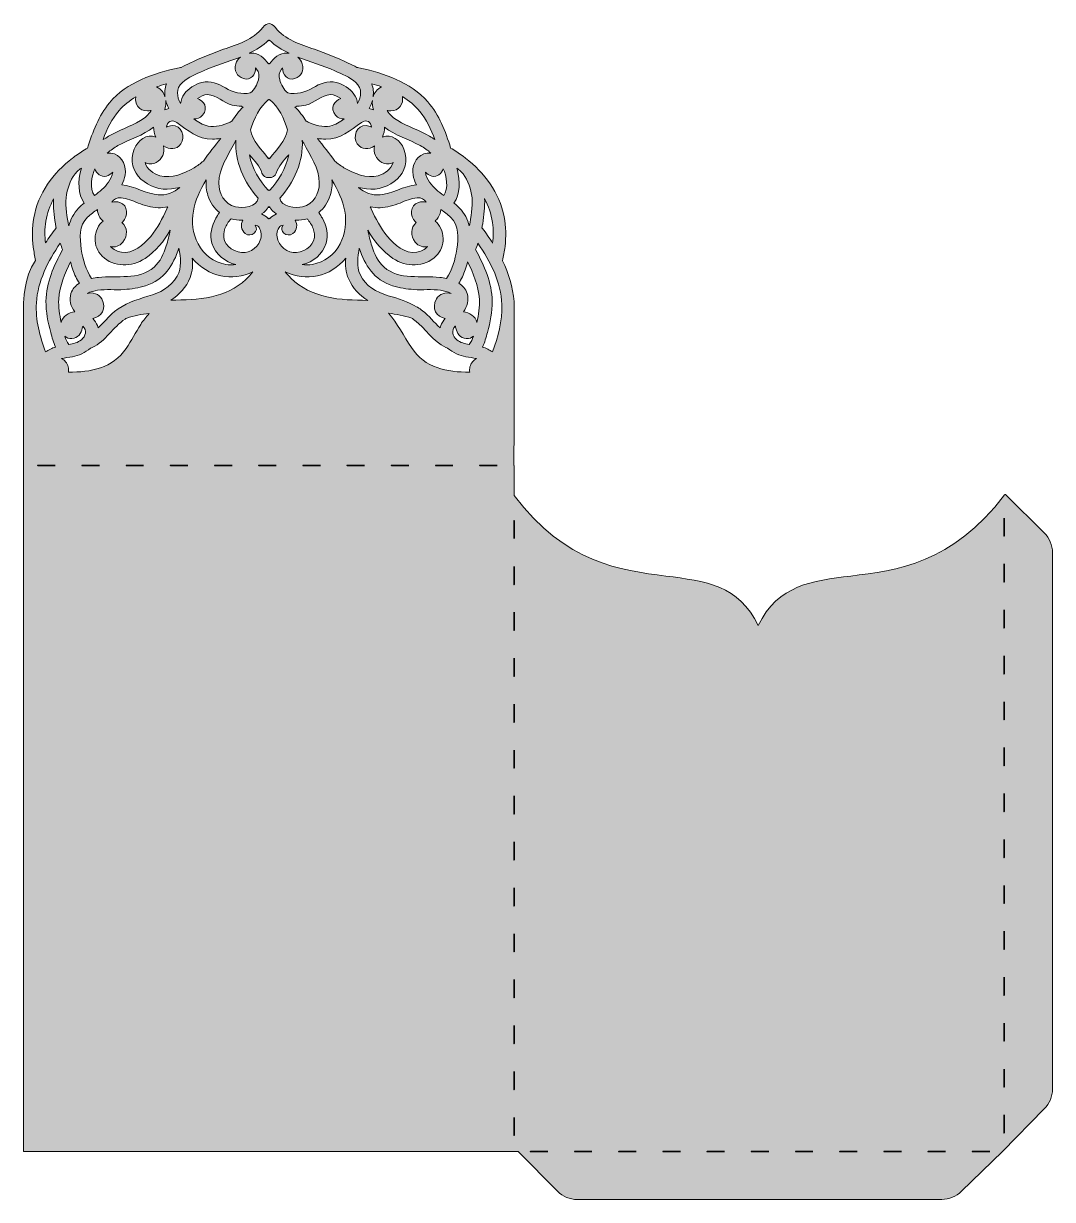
# Model space of a CAD drawing. Header units: inches. Extents: x 377 to 652, y -719 to -406.
import ezdxf

# ---------------------------------------------------------------- set-up
doc = ezdxf.new("R2010")
doc.units = ezdxf.units.IN
doc.header["$MEASUREMENT"] = 0
doc.layers.add('Layer 1', color=7, linetype='Continuous')

# ---------------------------------------------------------------- blocks, each defined once
blk = doc.blocks.new('block 2')
at = {"layer": 'Layer 1', "true_color": 0x9e1f63}
h = blk.add_hatch(color=224, dxfattribs=at)
h.dxf.hatch_style = 2
edge = h.paths.add_edge_path()
edge.add_spline(control_points=[(649.46, -541.43), (649.46, -541.43), (639.2, -531.29), (639.2, -531.29), (639.16, -531.25), (639.11, -531.24), (639.07, -531.24), (639.02, -531.24), (638.97, -531.27), (638.94, -531.31), (638.94, -531.31), (638.91, -531.35), (638.91, -531.35), (625.08, -549.72), (609.82, -551.53), (597.86, -552.99), (587.61, -554.24), (578.49, -555.32), (573.18, -566.23), (568.11, -555.4), (559.09, -554.35), (548.51, -552.99), (536.59, -551.45), (521.86, -549.73), (508.06, -531.48), (508.06, -531.48), (508.06, -523.47), (508.06, -523.47), (508.06, -523.47), (508.03, -523.47), (508.03, -523.47), (508.03, -523.47), (508.16, -481.06), (508.05, -479.71), (507.74, -475.86), (506.61, -472.24), (504.97, -468.84), (505.19, -467.58), (505.51, -466.34), (505.66, -465.06), (505.97, -462.42), (505.9, -459.75), (505.4, -457.14), (504.13, -450.61), (500.19, -445.38), (495.1, -441.44), (494.81, -441.19), (494.55, -441), (494.31, -440.85), (493.29, -440.1), (492.24, -439.41), (491.15, -438.76), (489.79, -434.34), (488.13, -429.93), (485.06, -426.44), (480.4, -421.12), (473.35, -418.82), (466.66, -417.32), (466.47, -417.28), (466.29, -417.26), (466.12, -417.28), (465.36, -416.82), (464.58, -416.42), (463.84, -416.08), (460.9, -414.69), (457.91, -413.5), (454.85, -412.42), (451.09, -411.11), (446.91, -409.85), (444.39, -406.61), (443.75, -405.79), (443.19, -405.53), (442.71, -405.55), (442.24, -405.53), (441.68, -405.79), (441.04, -406.61), (438.52, -409.85), (434.33, -411.11), (430.58, -412.42), (427.52, -413.5), (424.52, -414.69), (421.59, -416.08), (420.85, -416.42), (420.06, -416.82), (419.31, -417.28), (419.14, -417.26), (418.96, -417.28), (418.77, -417.32), (412.06, -418.82), (404.7, -421.15), (400.17, -426.67), (397.26, -430.2), (395.63, -434.44), (394.29, -438.76), (393.2, -439.4), (392.14, -440.1), (391.12, -440.84), (390.88, -441), (390.61, -441.19), (390.32, -441.44), (385.15, -445.44), (381.08, -450.8), (379.97, -457.43), (379.54, -460.03), (379.45, -462.65), (379.79, -465.26), (379.95, -466.45), (380.24, -467.62), (380.44, -468.8), (377.22, -473.22), (377.22, -480.29), (377.22, -480.29), (377.22, -480.29), (377.22, -523.47), (377.22, -523.47), (377.22, -523.47), (377.25, -523.47), (377.25, -523.47), (377.25, -523.47), (377.25, -706.61), (377.25, -706.61), (377.25, -706.61), (507.84, -706.61), (507.84, -706.61), (507.84, -706.61), (508.06, -706.61), (508.06, -706.61), (508.06, -706.61), (509.12, -706.61), (509.12, -706.61), (509.12, -706.61), (519.65, -717.18), (519.65, -717.18), (521.05, -718.58), (522.94, -719.37), (524.91, -719.37), (524.91, -719.37), (622.13, -719.37), (622.13, -719.37), (624.11, -719.37), (626.02, -718.57), (627.42, -717.15), (627.42, -717.15), (638.36, -706.61), (638.36, -706.61), (638.36, -706.61), (649.48, -695.18), (649.48, -695.18), (650.89, -693.78), (651.68, -691.89), (651.68, -689.91), (651.68, -689.91), (651.68, -546.72), (651.68, -546.72), (651.68, -544.74), (650.88, -542.84), (649.46, -541.43)], knot_values=[0, 0, 0, 0, 1, 1, 1, 2, 2, 2, 3, 3, 3, 4, 4, 4, 5, 5, 5, 6, 6, 6, 7, 7, 7, 8, 8, 8, 9, 9, 9, 10, 10, 10, 11, 11, 11, 12, 12, 12, 13, 13, 13, 14, 14, 14, 15, 15, 15, 16, 16, 16, 17, 17, 17, 18, 18, 18, 19, 19, 19, 20, 20, 20, 21, 21, 21, 22, 22, 22, 23, 23, 23, 24, 24, 24, 25, 25, 25, 26, 26, 26, 27, 27, 27, 28, 28, 28, 29, 29, 29, 30, 30, 30, 31, 31, 31, 32, 32, 32, 33, 33, 33, 34, 34, 34, 35, 35, 35, 36, 36, 36, 37, 37, 37, 38, 38, 38, 39, 39, 39, 40, 40, 40, 41, 41, 41, 42, 42, 42, 43, 43, 43, 44, 44, 44, 45, 45, 45, 46, 46, 46, 47, 47, 47, 48, 48, 48, 49, 49, 49, 50, 50, 50, 51, 51, 51, 52, 52, 52, 52], degree=3, periodic=1)
edge = h.paths.add_edge_path()
edge.add_spline(control_points=[(499.69, -458.95), (500.06, -456.76), (500.3, -454.48), (500.2, -452.25), (501.22, -454.19), (501.96, -456.31), (502.31, -458.61), (502.61, -460.56), (502.53, -462.34), (502.33, -464.11), (501.48, -462.77), (500.57, -461.47), (499.63, -460.21), (499.58, -460.15), (499.54, -460.1), (499.49, -460.05), (499.56, -459.67), (499.63, -459.3), (499.69, -458.95)], knot_values=[0, 0, 0, 0, 1, 1, 1, 2, 2, 2, 3, 3, 3, 4, 4, 4, 5, 5, 5, 6, 6, 6, 6], degree=3, periodic=1)
edge = h.paths.add_edge_path()
edge.add_spline(control_points=[(492.97, -444.77), (492.91, -444.55), (492.84, -444.34), (492.77, -444.12), (493.15, -444.39), (493.52, -444.69), (493.87, -445.03), (495.52, -446.64), (496.3, -448.91), (496.73, -451.13), (497.18, -453.48), (496.71, -456.29), (496.32, -458.62), (496.27, -458.94), (496.2, -459.26), (496.12, -459.57), (495.69, -457.83), (494.86, -456.21), (493.52, -454.8), (493.05, -454.32), (492.55, -453.87), (492.04, -453.46), (493.77, -451.16), (493.64, -447.31), (492.97, -444.77)], knot_values=[0, 0, 0, 0, 1, 1, 1, 2, 2, 2, 3, 3, 3, 4, 4, 4, 5, 5, 5, 6, 6, 6, 7, 7, 7, 8, 8, 8, 8], degree=3, periodic=1)
edge = h.paths.add_edge_path()
edge.add_spline(control_points=[(492.79, -465.72), (492.37, -468.69), (491.56, -471.14), (490.07, -473.61), (489.44, -473.47), (488.82, -473.37), (488.24, -473.3), (483.37, -472.71), (477.46, -474.12), (473.38, -470.54), (471.72, -469.07), (470.81, -466.97), (470.14, -464.9), (469.7, -463.52), (469.35, -462.11), (469.06, -460.69), (470.74, -463.63), (472.93, -466.35), (475.77, -468.23), (479.29, -470.57), (484.12, -470.67), (487.24, -467.61), (488.52, -466.35), (489.2, -464.65), (489.13, -462.87), (489.05, -461.01), (488.28, -459.22), (486.98, -458.26), (487.31, -457.97), (487.61, -457.64), (487.84, -457.29), (488.27, -456.63), (488.47, -455.9), (488.51, -455.16), (489.42, -455.79), (490.31, -456.44), (491.12, -457.2), (493.48, -459.44), (493.21, -462.78), (492.79, -465.72)], knot_values=[0, 0, 0, 0, 1, 1, 1, 2, 2, 2, 3, 3, 3, 4, 4, 4, 5, 5, 5, 6, 6, 6, 7, 7, 7, 8, 8, 8, 9, 9, 9, 10, 10, 10, 11, 11, 11, 12, 12, 12, 13, 13, 13, 13], degree=3, periodic=1)
edge = h.paths.add_edge_path()
edge.add_spline(control_points=[(495.32, -489.62), (496.13, -489.68), (496.76, -489.42), (497.22, -488.99), (496.96, -489.79), (496.61, -490.55), (496.12, -491.19), (494.92, -491), (493.74, -490.73), (492.78, -489.93), (491.63, -488.97), (491.22, -487.43), (492.37, -486.33), (492.38, -486.32), (492.4, -486.31), (492.41, -486.29), (492.43, -486.49), (492.48, -486.66), (492.55, -486.81), (492.78, -488.24), (493.66, -489.5), (495.32, -489.62)], knot_values=[0, 0, 0, 0, 1, 1, 1, 2, 2, 2, 3, 3, 3, 4, 4, 4, 5, 5, 5, 6, 6, 6, 7, 7, 7, 7], degree=3, periodic=1)
edge = h.paths.add_edge_path()
edge.add_spline(control_points=[(481.75, -458.44), (481.82, -458.51), (481.89, -458.57), (481.96, -458.63), (480.49, -459.94), (480.32, -462.17), (481.69, -463.85), (482.62, -464.99), (483.85, -465.33), (484.97, -465.08), (484.29, -465.83), (483.25, -466.34), (482.09, -466.56), (479.01, -467.13), (476.1, -464.48), (474.28, -462.33), (472.45, -460.17), (471.13, -457.55), (469.98, -454.99), (469.9, -454.81), (469.81, -454.63), (469.72, -454.46), (470.59, -454.63), (471.47, -454.7), (472.33, -454.68), (474.16, -454.61), (475.96, -454.1), (477.66, -453.44), (479.14, -452.85), (480.57, -452.14), (482.19, -452.03), (483.33, -451.95), (484.12, -452.4), (484.62, -453.24), (484, -453.04), (483.29, -453.04), (482.54, -453.3), (480.2, -454.11), (480.27, -456.88), (481.75, -458.44)], knot_values=[0, 0, 0, 0, 1, 1, 1, 2, 2, 2, 3, 3, 3, 4, 4, 4, 5, 5, 5, 6, 6, 6, 7, 7, 7, 8, 8, 8, 9, 9, 9, 10, 10, 10, 11, 11, 11, 12, 12, 12, 13, 13, 13, 13], degree=3, periodic=1)
edge = h.paths.add_edge_path()
edge.add_spline(control_points=[(489.16, -444.28), (490.05, -446.1), (490.69, -449.68), (489.29, -451.44), (487.9, -450.44), (486.56, -449.37), (485.54, -447.88), (485.04, -447.15), (484.49, -446.17), (484.42, -445.23), (484.88, -445.72), (485.46, -446.1), (486.12, -446.26), (487.59, -446.62), (488.75, -445.58), (489.16, -444.28)], knot_values=[0, 0, 0, 0, 1, 1, 1, 2, 2, 2, 3, 3, 3, 4, 4, 4, 5, 5, 5, 5], degree=3, periodic=1)
edge = h.paths.add_edge_path()
edge.add_spline(control_points=[(475.16, -428.85), (477.43, -428.91), (478.64, -426.9), (478.29, -425.03), (480.02, -426.1), (481.6, -427.4), (482.92, -429.01), (484.73, -431.21), (485.96, -433.8), (486.94, -436.49), (486.52, -436.23), (486.05, -435.94), (485.53, -435.64), (482.77, -434.07), (479.78, -433), (477.03, -431.44), (475.84, -430.77), (474.88, -429.91), (474.21, -428.72), (474.5, -428.8), (474.81, -428.84), (475.16, -428.85)], knot_values=[0, 0, 0, 0, 1, 1, 1, 2, 2, 2, 3, 3, 3, 4, 4, 4, 5, 5, 5, 6, 6, 6, 7, 7, 7, 7], degree=3, periodic=1)
edge = h.paths.add_edge_path()
edge.add_spline(control_points=[(473.52, -433.16), (476.22, -435.43), (480.08, -436.46), (483.05, -438.12), (484.06, -438.69), (485, -439.35), (485.86, -440.1), (485.21, -440.07), (484.56, -440.15), (483.98, -440.35), (481.71, -441.12), (480.73, -443.79), (481.12, -445.99), (481.28, -446.91), (481.6, -447.77), (482.02, -448.59), (478.76, -448.88), (475.1, -451.08), (472.33, -451.28), (470.28, -451.43), (468.04, -450.68), (466.53, -449.27), (467.26, -449.45), (468, -449.59), (468.74, -449.68), (474.73, -450.43), (481.14, -445.46), (478.69, -439.05), (477.8, -436.72), (475.36, -434.82), (472.94, -435.85), (473.32, -435.02), (473.52, -434.08), (473.52, -433.16)], knot_values=[0, 0, 0, 0, 1, 1, 1, 2, 2, 2, 3, 3, 3, 4, 4, 4, 5, 5, 5, 6, 6, 6, 7, 7, 7, 8, 8, 8, 9, 9, 9, 10, 10, 10, 11, 11, 11, 11], degree=3, periodic=1)
edge = h.paths.add_edge_path()
edge.add_spline(control_points=[(472.71, -422.43), (472.11, -422.72), (471.61, -423.14), (471.26, -423.58), (470.89, -424.05), (470.64, -424.56), (470.47, -425.1), (470.63, -423.95), (470.53, -422.78), (470.1, -421.6), (470.98, -421.85), (471.85, -422.12), (472.71, -422.43)], knot_values=[0, 0, 0, 0, 1, 1, 1, 2, 2, 2, 3, 3, 3, 4, 4, 4, 4], degree=3, periodic=1)
edge = h.paths.add_edge_path()
edge.add_spline(control_points=[(470.28, -426.08), (470.2, -426.89), (470.3, -427.74), (470.53, -428.56), (470.18, -428.41), (469.82, -428.31), (469.44, -428.25), (469.8, -427.54), (470.09, -426.82), (470.28, -426.08)], knot_values=[0, 0, 0, 0, 1, 1, 1, 2, 2, 2, 3, 3, 3, 3], degree=3, periodic=1)
edge = h.paths.add_edge_path()
edge.add_spline(control_points=[(470.04, -433.2), (469.59, -432.96), (469.09, -432.8), (468.6, -432.77), (466.08, -432.57), (464.93, -435.9), (466.22, -437.67), (467.42, -439.33), (469.35, -439.15), (470.85, -438.22), (470.45, -439.86), (471.22, -441.77), (472.83, -442.62), (473.86, -443.16), (474.94, -443.1), (475.79, -442.63), (475.32, -444.33), (473.57, -445.67), (471.83, -446.14), (468.72, -446.98), (465.32, -445.58), (462.7, -444.01), (461.84, -443.49), (461.01, -442.9), (460.25, -442.24), (458.76, -440.17), (457.16, -438.17), (455.6, -436.18), (456.33, -436.31), (457.08, -436.4), (457.85, -436.42), (461.65, -436.53), (464.41, -433.96), (467.33, -431.99), (468.88, -430.95), (469.88, -431.83), (470.04, -433.2)], knot_values=[0, 0, 0, 0, 1, 1, 1, 2, 2, 2, 3, 3, 3, 4, 4, 4, 5, 5, 5, 6, 6, 6, 7, 7, 7, 8, 8, 8, 9, 9, 9, 10, 10, 10, 11, 11, 11, 12, 12, 12, 12], degree=3, periodic=1)
edge = h.paths.add_edge_path()
edge.add_spline(control_points=[(442.71, -450.05), (442.66, -449.99), (442.62, -449.94), (442.57, -449.89), (442.57, -449.89), (442.57, -450.09), (442.57, -450.09), (440.2, -447.58), (438.18, -444.1), (437.47, -440.57), (438.78, -442.1), (440.25, -443.64), (440.82, -445.46), (441.09, -446.34), (441.85, -446.69), (442.57, -446.64), (442.57, -446.64), (442.57, -446.64), (442.57, -446.64), (442.62, -446.64), (442.66, -446.64), (442.71, -446.64), (442.76, -446.64), (442.81, -446.64), (442.86, -446.64), (442.86, -446.64), (442.86, -446.64), (442.86, -446.64), (443.58, -446.69), (444.33, -446.34), (444.61, -445.46), (445.18, -443.64), (446.65, -442.1), (447.95, -440.57), (447.24, -444.1), (445.22, -447.58), (442.86, -450.09), (442.86, -450.09), (442.86, -449.89), (442.86, -449.89), (442.81, -449.94), (442.76, -449.99), (442.71, -450.05)], knot_values=[0, 0, 0, 0, 1, 1, 1, 2, 2, 2, 3, 3, 3, 4, 4, 4, 5, 5, 5, 6, 6, 6, 7, 7, 7, 8, 8, 8, 9, 9, 9, 10, 10, 10, 11, 11, 11, 12, 12, 12, 13, 13, 13, 14, 14, 14, 14], degree=3, periodic=1)
edge = h.paths.add_edge_path()
edge.add_spline(control_points=[(426.41, -451.47), (427, -453.27), (428.07, -454.85), (429.46, -456), (429.07, -456.53), (428.74, -457.08), (428.5, -457.52), (427.42, -459.5), (426.81, -461.9), (427.47, -464.13), (428.37, -467.14), (430.96, -469.22), (433.89, -469.84), (433, -469.99), (432.07, -469.99), (431.14, -469.82), (427.95, -469.22), (425.26, -467.24), (423.77, -464.34), (420.8, -458.53), (422.68, -452.65), (425.93, -447.27), (425.82, -448.65), (425.95, -450.05), (426.41, -451.47)], knot_values=[0, 0, 0, 0, 1, 1, 1, 2, 2, 2, 3, 3, 3, 4, 4, 4, 5, 5, 5, 6, 6, 6, 7, 7, 7, 8, 8, 8, 8], degree=3, periodic=1)
edge = h.paths.add_edge_path()
edge.add_spline(control_points=[(429.32, -448.07), (429.37, -444.13), (431.72, -440.81), (433.48, -437.44), (433.61, -437.18), (433.75, -436.91), (433.88, -436.65), (433.88, -436.66), (433.88, -436.67), (433.88, -436.68), (433.41, -442.12), (436.11, -448.06), (439.82, -452.13), (439.64, -454.43), (435.47, -454.92), (433.78, -454.46), (430.82, -453.66), (429.28, -451.07), (429.32, -448.07)], knot_values=[0, 0, 0, 0, 1, 1, 1, 2, 2, 2, 3, 3, 3, 4, 4, 4, 5, 5, 5, 6, 6, 6, 6], degree=3, periodic=1)
edge = h.paths.add_edge_path()
edge.add_spline(control_points=[(423.59, -425.57), (424.36, -424.97), (425.33, -424.46), (426.3, -424.49), (428.73, -424.59), (430.56, -426.74), (432.89, -427.3), (433.68, -427.48), (434.5, -427.59), (435.33, -427.62), (435.47, -427.7), (435.63, -427.77), (435.81, -427.82), (434.64, -428.92), (433.67, -430.22), (432.82, -431.6), (432.65, -431.68), (432.48, -431.77), (432.3, -431.85), (430.63, -432.59), (428.26, -433.35), (426.46, -432.92), (424.98, -432.57), (423.8, -431.82), (422.66, -431.01), (423.5, -431.07), (424.32, -430.79), (424.97, -430.03), (426.65, -428.07), (425.26, -426.11), (423.59, -425.57)], knot_values=[0, 0, 0, 0, 1, 1, 1, 2, 2, 2, 3, 3, 3, 4, 4, 4, 5, 5, 5, 6, 6, 6, 7, 7, 7, 8, 8, 8, 9, 9, 9, 10, 10, 10, 10], degree=3, periodic=1)
edge = h.paths.add_edge_path()
edge.add_spline(control_points=[(442.71, -425.81), (442.76, -425.85), (442.81, -425.9), (442.86, -425.94), (442.86, -425.94), (442.86, -425.77), (442.86, -425.77), (445.2, -427.76), (446.81, -430.89), (447.62, -433.95), (447.2, -436.87), (444.66, -439.1), (442.86, -441.65), (442.86, -441.65), (442.86, -441.4), (442.86, -441.4), (442.81, -441.46), (442.76, -441.53), (442.71, -441.6), (442.66, -441.53), (442.62, -441.46), (442.57, -441.4), (442.57, -441.4), (442.57, -441.65), (442.57, -441.65), (440.76, -439.1), (438.23, -436.87), (437.8, -433.95), (438.62, -430.89), (440.23, -427.76), (442.57, -425.77), (442.57, -425.77), (442.57, -425.94), (442.57, -425.94), (442.62, -425.9), (442.66, -425.85), (442.71, -425.81)], knot_values=[0, 0, 0, 0, 1, 1, 1, 2, 2, 2, 3, 3, 3, 4, 4, 4, 5, 5, 5, 6, 6, 6, 7, 7, 7, 8, 8, 8, 9, 9, 9, 10, 10, 10, 11, 11, 11, 12, 12, 12, 12], degree=3, periodic=1)
edge = h.paths.add_edge_path()
edge.add_spline(control_points=[(451.55, -436.68), (451.54, -436.67), (451.54, -436.66), (451.54, -436.65), (451.68, -436.91), (451.81, -437.18), (451.95, -437.44), (453.7, -440.81), (456.06, -444.13), (456.11, -448.07), (456.15, -451.07), (454.61, -453.66), (451.65, -454.46), (449.95, -454.92), (445.78, -454.43), (445.61, -452.13), (449.31, -448.06), (452.01, -442.12), (451.55, -436.68)], knot_values=[0, 0, 0, 0, 1, 1, 1, 2, 2, 2, 3, 3, 3, 4, 4, 4, 5, 5, 5, 6, 6, 6, 6], degree=3, periodic=1)
edge = h.paths.add_edge_path()
edge.add_spline(control_points=[(460.45, -430.03), (461.11, -430.79), (461.93, -431.07), (462.76, -431.01), (461.62, -431.82), (460.44, -432.57), (458.96, -432.92), (457.17, -433.35), (454.8, -432.59), (453.12, -431.85), (452.95, -431.77), (452.78, -431.68), (452.61, -431.6), (451.75, -430.22), (450.79, -428.92), (449.61, -427.82), (449.79, -427.77), (449.95, -427.7), (450.09, -427.62), (450.92, -427.59), (451.75, -427.48), (452.53, -427.3), (454.87, -426.74), (456.7, -424.59), (459.12, -424.49), (460.1, -424.46), (461.07, -424.97), (461.83, -425.57), (460.17, -426.11), (458.77, -428.07), (460.45, -430.03)], knot_values=[0, 0, 0, 0, 1, 1, 1, 2, 2, 2, 3, 3, 3, 4, 4, 4, 5, 5, 5, 6, 6, 6, 7, 7, 7, 8, 8, 8, 9, 9, 9, 10, 10, 10, 10], degree=3, periodic=1)
edge = h.paths.add_edge_path()
edge.add_spline(control_points=[(456.93, -457.52), (456.69, -457.08), (456.35, -456.53), (455.96, -456), (457.36, -454.85), (458.42, -453.27), (459.02, -451.47), (459.48, -450.05), (459.6, -448.65), (459.49, -447.27), (462.74, -452.65), (464.63, -458.53), (461.65, -464.34), (460.17, -467.24), (457.47, -469.22), (454.29, -469.82), (453.35, -469.99), (452.43, -469.99), (451.53, -469.84), (454.46, -469.22), (457.05, -467.14), (457.95, -464.13), (458.62, -461.9), (458.01, -459.5), (456.93, -457.52)], knot_values=[0, 0, 0, 0, 1, 1, 1, 2, 2, 2, 3, 3, 3, 4, 4, 4, 5, 5, 5, 6, 6, 6, 7, 7, 7, 8, 8, 8, 8], degree=3, periodic=1)
edge = h.paths.add_edge_path()
edge.add_spline(control_points=[(449.57, -420.22), (451.34, -419.61), (452.12, -418.11), (451.57, -416.31), (451.35, -415.56), (450.92, -414.96), (450.37, -414.5), (453.66, -415.82), (457.18, -416.78), (460.23, -418.16), (462.17, -419.03), (464.23, -419.83), (465.83, -421.29), (467.69, -422.98), (467.32, -425.03), (466.31, -426.91), (466.23, -425.99), (465.88, -425.07), (465.36, -424.36), (464.25, -422.83), (462.46, -421.73), (460.64, -421.28), (458.37, -420.72), (456.28, -421.58), (454.36, -422.72), (452.46, -423.83), (449.88, -424.55), (447.73, -424.04), (446.6, -423.29), (445.9, -421.72), (445.56, -420.52), (445.28, -419.51), (445.35, -418.53), (446.03, -417.7), (446.12, -417.59), (446.22, -417.48), (446.32, -417.39), (446.25, -419.05), (447.56, -420.9), (449.57, -420.22)], knot_values=[0, 0, 0, 0, 1, 1, 1, 2, 2, 2, 3, 3, 3, 4, 4, 4, 5, 5, 5, 6, 6, 6, 7, 7, 7, 8, 8, 8, 9, 9, 9, 10, 10, 10, 11, 11, 11, 12, 12, 12, 13, 13, 13, 13], degree=3, periodic=1)
edge = h.paths.add_edge_path()
edge.add_spline(control_points=[(442.57, -409.96), (442.57, -409.96), (442.57, -410.13), (442.57, -410.13), (442.62, -410.09), (442.66, -410.04), (442.71, -409.99), (442.76, -410.04), (442.81, -410.09), (442.86, -410.13), (442.86, -410.13), (442.86, -409.96), (442.86, -409.96), (444.34, -411.44), (446.12, -412.56), (448.03, -413.48), (447.85, -413.46), (447.67, -413.43), (447.49, -413.42), (445.56, -413.32), (443.86, -414.84), (442.86, -416.32), (442.86, -416.32), (442.86, -416.07), (442.86, -416.07), (442.81, -416.15), (442.76, -416.24), (442.71, -416.32), (442.67, -416.24), (442.62, -416.15), (442.57, -416.07), (442.57, -416.07), (442.57, -416.32), (442.57, -416.32), (441.56, -414.84), (439.87, -413.32), (437.93, -413.42), (437.75, -413.43), (437.57, -413.46), (437.39, -413.48), (439.31, -412.56), (441.08, -411.44), (442.57, -409.96)], knot_values=[0, 0, 0, 0, 1, 1, 1, 2, 2, 2, 3, 3, 3, 4, 4, 4, 5, 5, 5, 6, 6, 6, 7, 7, 7, 8, 8, 8, 9, 9, 9, 10, 10, 10, 11, 11, 11, 12, 12, 12, 13, 13, 13, 14, 14, 14, 14], degree=3, periodic=1)
edge = h.paths.add_edge_path()
edge.add_spline(control_points=[(419.6, -421.29), (421.19, -419.83), (423.26, -419.03), (425.2, -418.16), (428.25, -416.78), (431.76, -415.82), (435.06, -414.5), (434.51, -414.96), (434.08, -415.56), (433.85, -416.31), (433.31, -418.11), (434.08, -419.61), (435.85, -420.22), (437.87, -420.9), (439.18, -419.05), (439.1, -417.39), (439.21, -417.48), (439.31, -417.59), (439.4, -417.7), (440.07, -418.53), (440.14, -419.51), (439.86, -420.52), (439.53, -421.72), (438.82, -423.29), (437.69, -424.04), (435.55, -424.55), (432.97, -423.83), (431.07, -422.72), (429.14, -421.58), (427.06, -420.72), (424.79, -421.28), (422.96, -421.73), (421.17, -422.83), (420.06, -424.36), (419.55, -425.07), (419.2, -425.99), (419.12, -426.91), (418.11, -425.03), (417.74, -422.98), (419.6, -421.29)], knot_values=[0, 0, 0, 0, 1, 1, 1, 2, 2, 2, 3, 3, 3, 4, 4, 4, 5, 5, 5, 6, 6, 6, 7, 7, 7, 8, 8, 8, 9, 9, 9, 10, 10, 10, 11, 11, 11, 12, 12, 12, 13, 13, 13, 13], degree=3, periodic=1)
edge = h.paths.add_edge_path()
edge.add_spline(control_points=[(415.15, -426.08), (415.34, -426.82), (415.62, -427.54), (415.98, -428.25), (415.61, -428.31), (415.25, -428.41), (414.9, -428.56), (415.12, -427.74), (415.22, -426.89), (415.15, -426.08)], knot_values=[0, 0, 0, 0, 1, 1, 1, 2, 2, 2, 3, 3, 3, 3], degree=3, periodic=1)
edge = h.paths.add_edge_path()
edge.add_spline(control_points=[(415.32, -421.6), (414.89, -422.79), (414.8, -423.96), (414.95, -425.1), (414.79, -424.56), (414.54, -424.05), (414.16, -423.58), (413.82, -423.15), (413.33, -422.73), (412.73, -422.43), (413.58, -422.13), (414.45, -421.86), (415.32, -421.6)], knot_values=[0, 0, 0, 0, 1, 1, 1, 2, 2, 2, 3, 3, 3, 4, 4, 4, 4], degree=3, periodic=1)
edge = h.paths.add_edge_path()
edge.add_spline(control_points=[(414.57, -438.22), (416.08, -439.15), (418, -439.33), (419.2, -437.67), (420.5, -435.9), (419.35, -432.57), (416.83, -432.77), (416.34, -432.8), (415.84, -432.96), (415.38, -433.2), (415.55, -431.83), (416.54, -430.95), (418.09, -431.99), (421.02, -433.96), (423.77, -436.53), (427.58, -436.42), (428.34, -436.4), (429.09, -436.31), (429.83, -436.18), (428.27, -438.17), (426.66, -440.17), (425.18, -442.24), (424.41, -442.9), (423.59, -443.49), (422.73, -444.01), (420.11, -445.58), (416.7, -446.98), (413.6, -446.14), (411.86, -445.67), (410.1, -444.33), (409.64, -442.63), (410.49, -443.1), (411.57, -443.16), (412.6, -442.62), (414.2, -441.77), (414.98, -439.86), (414.57, -438.22)], knot_values=[0, 0, 0, 0, 1, 1, 1, 2, 2, 2, 3, 3, 3, 4, 4, 4, 5, 5, 5, 6, 6, 6, 7, 7, 7, 8, 8, 8, 9, 9, 9, 10, 10, 10, 11, 11, 11, 12, 12, 12, 12], degree=3, periodic=1)
edge = h.paths.add_edge_path()
edge.add_spline(control_points=[(398.08, -479.04), (397.4, -477.74), (395.55, -477.13), (394.17, -477.58), (395.02, -477.09), (396.18, -476.84), (396.95, -476.72), (399.28, -476.37), (401.73, -476.7), (404.09, -476.52), (405.99, -476.37), (407.94, -476.15), (409.76, -475.55), (414.72, -473.92), (417.21, -470), (418.65, -465.48), (419.13, -468.06), (419.49, -470.66), (418.19, -472.97), (416.47, -476.01), (413.63, -477.38), (410.4, -478.33), (407.22, -479.27), (404.06, -480.3), (401.46, -482.43), (399.86, -483.74), (398.57, -485.37), (397.11, -486.79), (397.06, -486.59), (396.99, -486.38), (396.91, -486.16), (396.62, -485.45), (396.23, -484.8), (395.73, -484.26), (398.01, -483.77), (399.45, -481.62), (398.08, -479.04)], knot_values=[0, 0, 0, 0, 1, 1, 1, 2, 2, 2, 3, 3, 3, 4, 4, 4, 5, 5, 5, 6, 6, 6, 7, 7, 7, 8, 8, 8, 9, 9, 9, 10, 10, 10, 11, 11, 11, 12, 12, 12, 12], degree=3, periodic=1)
edge = h.paths.add_edge_path()
edge.add_spline(control_points=[(412.49, -435.85), (410.06, -434.82), (407.62, -436.72), (406.73, -439.05), (404.29, -445.46), (410.7, -450.43), (416.69, -449.68), (417.43, -449.59), (418.17, -449.45), (418.89, -449.27), (417.38, -450.68), (415.15, -451.43), (413.1, -451.28), (410.33, -451.08), (406.66, -448.88), (403.4, -448.59), (403.83, -447.77), (404.15, -446.91), (404.31, -445.99), (404.69, -443.79), (403.72, -441.12), (401.45, -440.35), (400.86, -440.15), (400.21, -440.07), (399.57, -440.1), (400.42, -439.35), (401.36, -438.69), (402.37, -438.12), (405.34, -436.46), (409.2, -435.43), (411.91, -433.16), (411.9, -434.08), (412.11, -435.02), (412.49, -435.85)], knot_values=[0, 0, 0, 0, 1, 1, 1, 2, 2, 2, 3, 3, 3, 4, 4, 4, 5, 5, 5, 6, 6, 6, 7, 7, 7, 8, 8, 8, 9, 9, 9, 10, 10, 10, 11, 11, 11, 11], degree=3, periodic=1)
edge = h.paths.add_edge_path()
edge.add_spline(control_points=[(403.46, -458.63), (403.54, -458.57), (403.61, -458.51), (403.68, -458.44), (405.15, -456.88), (405.22, -454.11), (402.88, -453.3), (402.14, -453.04), (401.43, -453.04), (400.8, -453.24), (401.3, -452.4), (402.09, -451.95), (403.24, -452.03), (404.85, -452.14), (406.29, -452.85), (407.77, -453.44), (409.46, -454.1), (411.26, -454.61), (413.1, -454.68), (413.95, -454.7), (414.83, -454.63), (415.7, -454.46), (415.62, -454.63), (415.53, -454.81), (415.45, -454.99), (414.29, -457.55), (412.98, -460.17), (411.15, -462.33), (409.32, -464.48), (406.41, -467.13), (403.34, -466.56), (402.17, -466.34), (401.13, -465.83), (400.45, -465.08), (401.58, -465.33), (402.8, -464.99), (403.73, -463.85), (405.1, -462.17), (404.94, -459.94), (403.46, -458.63)], knot_values=[0, 0, 0, 0, 1, 1, 1, 2, 2, 2, 3, 3, 3, 4, 4, 4, 5, 5, 5, 6, 6, 6, 7, 7, 7, 8, 8, 8, 9, 9, 9, 10, 10, 10, 11, 11, 11, 12, 12, 12, 13, 13, 13, 13], degree=3, periodic=1)
edge = h.paths.add_edge_path()
edge.add_spline(control_points=[(402.7, -428.78), (404, -427.3), (405.5, -426.09), (407.13, -425.07), (406.8, -426.93), (408.02, -428.91), (410.26, -428.85), (410.61, -428.84), (410.93, -428.8), (411.22, -428.72), (410.55, -429.91), (409.59, -430.77), (408.4, -431.44), (405.64, -433), (402.66, -434.07), (399.9, -435.64), (399.36, -435.95), (398.89, -436.24), (398.46, -436.51), (399.47, -433.69), (400.76, -430.99), (402.7, -428.78)], knot_values=[0, 0, 0, 0, 1, 1, 1, 2, 2, 2, 3, 3, 3, 4, 4, 4, 5, 5, 5, 6, 6, 6, 7, 7, 7, 7], degree=3, periodic=1)
edge = h.paths.add_edge_path()
edge.add_spline(control_points=[(396.26, -444.28), (396.68, -445.58), (397.83, -446.62), (399.31, -446.26), (399.97, -446.1), (400.55, -445.72), (401, -445.23), (400.93, -446.17), (400.38, -447.15), (399.88, -447.88), (398.86, -449.37), (397.53, -450.44), (396.14, -451.44), (394.74, -449.68), (395.37, -446.1), (396.26, -444.28)], knot_values=[0, 0, 0, 0, 1, 1, 1, 2, 2, 2, 3, 3, 3, 4, 4, 4, 5, 5, 5, 5], degree=3, periodic=1)
edge = h.paths.add_edge_path()
edge.add_spline(control_points=[(394.31, -457.2), (395.11, -456.44), (396.01, -455.79), (396.92, -455.16), (396.95, -455.9), (397.16, -456.63), (397.58, -457.29), (397.82, -457.64), (398.11, -457.97), (398.45, -458.26), (397.15, -459.22), (396.38, -461.01), (396.3, -462.87), (396.22, -464.65), (396.91, -466.35), (398.19, -467.61), (401.3, -470.67), (406.13, -470.57), (409.66, -468.23), (412.49, -466.35), (414.68, -463.63), (416.36, -460.69), (416.07, -462.11), (415.73, -463.52), (415.28, -464.9), (414.61, -466.97), (413.71, -469.07), (412.04, -470.54), (407.97, -474.12), (402.06, -472.71), (397.18, -473.3), (396.6, -473.37), (395.98, -473.47), (395.36, -473.61), (393.87, -471.14), (393.05, -468.69), (392.63, -465.72), (392.22, -462.78), (391.94, -459.44), (394.31, -457.2)], knot_values=[0, 0, 0, 0, 1, 1, 1, 2, 2, 2, 3, 3, 3, 4, 4, 4, 5, 5, 5, 6, 6, 6, 7, 7, 7, 8, 8, 8, 9, 9, 9, 10, 10, 10, 11, 11, 11, 12, 12, 12, 13, 13, 13, 13], degree=3, periodic=1)
edge = h.paths.add_edge_path()
edge.add_spline(control_points=[(392.65, -489.93), (391.69, -490.73), (390.51, -491), (389.3, -491.19), (388.81, -490.55), (388.47, -489.79), (388.2, -488.99), (388.67, -489.42), (389.29, -489.68), (390.1, -489.62), (391.76, -489.5), (392.65, -488.24), (392.88, -486.81), (392.95, -486.66), (393, -486.49), (393.01, -486.29), (393.03, -486.31), (393.05, -486.32), (393.06, -486.33), (394.2, -487.43), (393.79, -488.97), (392.65, -489.93)], knot_values=[0, 0, 0, 0, 1, 1, 1, 2, 2, 2, 3, 3, 3, 4, 4, 4, 5, 5, 5, 6, 6, 6, 7, 7, 7, 7], degree=3, periodic=1)
edge = h.paths.add_edge_path()
edge.add_spline(control_points=[(388.7, -451.13), (389.12, -448.91), (389.9, -446.64), (391.56, -445.03), (391.91, -444.69), (392.27, -444.39), (392.65, -444.12), (392.58, -444.34), (392.52, -444.55), (392.46, -444.77), (391.79, -447.31), (391.65, -451.16), (393.39, -453.46), (392.87, -453.87), (392.37, -454.32), (391.91, -454.8), (390.56, -456.21), (389.73, -457.83), (389.31, -459.57), (389.23, -459.26), (389.16, -458.94), (389.1, -458.62), (388.71, -456.29), (388.25, -453.48), (388.7, -451.13)], knot_values=[0, 0, 0, 0, 1, 1, 1, 2, 2, 2, 3, 3, 3, 4, 4, 4, 5, 5, 5, 6, 6, 6, 7, 7, 7, 8, 8, 8, 8], degree=3, periodic=1)
edge = h.paths.add_edge_path()
edge.add_spline(control_points=[(383.16, -458.31), (383.56, -456.14), (384.26, -454.14), (385.23, -452.3), (385.13, -454.52), (385.37, -456.77), (385.73, -458.95), (385.79, -459.3), (385.86, -459.67), (385.93, -460.05), (385.89, -460.1), (385.84, -460.15), (385.8, -460.21), (384.86, -461.46), (383.95, -462.76), (383.09, -464.1), (382.87, -462.23), (382.8, -460.36), (383.16, -458.31)], knot_values=[0, 0, 0, 0, 1, 1, 1, 2, 2, 2, 3, 3, 3, 4, 4, 4, 5, 5, 5, 6, 6, 6, 6], degree=3, periodic=1)
edge = h.paths.add_edge_path()
edge.add_spline(control_points=[(383.12, -493.19), (381.55, -489), (380.37, -484.62), (380.65, -480.12), (381.03, -474.24), (383.71, -468.96), (387, -464.18), (387.2, -464.75), (387.41, -465.32), (387.65, -465.86), (385.34, -470.17), (383.24, -474.64), (383.2, -479.66), (383.19, -482.48), (383.74, -485.25), (384.46, -487.97), (384.81, -489.31), (385.17, -490.66), (385.78, -491.89), (384.83, -492.18), (383.91, -492.58), (383.12, -493.19)], knot_values=[0, 0, 0, 0, 1, 1, 1, 2, 2, 2, 3, 3, 3, 4, 4, 4, 5, 5, 5, 6, 6, 6, 7, 7, 7, 7], degree=3, periodic=1)
edge = h.paths.add_edge_path()
edge.add_spline(control_points=[(387.29, -485.29), (386.83, -483.25), (386.48, -481.17), (386.62, -479.07), (386.87, -475.44), (388.17, -472.25), (389.77, -469.12), (389.93, -469.84), (390.11, -470.56), (390.36, -471.25), (390.83, -472.54), (391.43, -473.71), (392.12, -474.86), (391.09, -475.5), (390.25, -476.37), (389.87, -477.59), (389.34, -479.24), (389.81, -481.1), (390.88, -482.46), (389.26, -482.68), (387.63, -483.62), (387.29, -485.27), (387.29, -485.28), (387.29, -485.28), (387.29, -485.29)], knot_values=[0, 0, 0, 0, 1, 1, 1, 2, 2, 2, 3, 3, 3, 4, 4, 4, 5, 5, 5, 6, 6, 6, 7, 7, 7, 8, 8, 8, 8], degree=3, periodic=1)
edge = h.paths.add_edge_path()
edge.add_spline(control_points=[(408.47, -485.84), (407.11, -487.93), (406.01, -490.19), (404.6, -492.25), (400.98, -497.52), (395.16, -498.63), (389.19, -498.56), (389.26, -498.12), (389.25, -497.66), (389.13, -497.2), (388.85, -496.08), (388.2, -495.3), (387.34, -494.97), (388.31, -494.73), (389.31, -494.61), (390.27, -494.45), (391.87, -494.19), (393.69, -493.38), (395.07, -492.19), (395.23, -492.16), (395.4, -492.11), (395.56, -492.03), (399.2, -490.24), (401.01, -486.58), (404.31, -484.41), (404.45, -484.32), (404.59, -484.23), (404.74, -484.15), (406.7, -483.49), (408.71, -483.12), (410.74, -482.9), (409.91, -483.81), (409.15, -484.79), (408.47, -485.84)], knot_values=[0, 0, 0, 0, 1, 1, 1, 2, 2, 2, 3, 3, 3, 4, 4, 4, 5, 5, 5, 6, 6, 6, 7, 7, 7, 8, 8, 8, 9, 9, 9, 10, 10, 10, 11, 11, 11, 11], degree=3, periodic=1)
edge = h.paths.add_edge_path()
edge.add_spline(control_points=[(436.52, -473.84), (433.89, -476.26), (430.81, -477.7), (427.33, -478.47), (423.76, -479.25), (420.11, -479.3), (416.47, -479.37), (418.76, -477.95), (420.66, -475.92), (421.64, -473.34), (422.32, -471.58), (422.39, -469.85), (422.23, -468.14), (426.31, -473.18), (432.97, -474.5), (438.4, -471.78), (437.86, -472.49), (437.24, -473.18), (436.52, -473.84)], knot_values=[0, 0, 0, 0, 1, 1, 1, 2, 2, 2, 3, 3, 3, 4, 4, 4, 5, 5, 5, 6, 6, 6, 6], degree=3, periodic=1)
edge = h.paths.add_edge_path()
edge.add_spline(control_points=[(440.37, -463.36), (439.48, -465.76), (436.95, -467.17), (434.43, -466.49), (431.77, -465.77), (429.91, -463.46), (430.82, -460.63), (431.14, -459.66), (431.64, -458.72), (432.32, -457.95), (432.41, -457.86), (432.49, -457.77), (432.58, -457.67), (433.51, -457.94), (434.5, -458.06), (435.54, -457.99), (435.61, -457.98), (435.67, -457.97), (435.74, -457.97), (435.1, -459.16), (435.17, -460.64), (436.36, -461.57), (437.97, -462.84), (440.23, -460.76), (439, -459.39), (439.44, -459.32), (439.82, -459.61), (440.06, -459.99), (440.7, -461.04), (440.8, -462.2), (440.37, -463.36)], knot_values=[0, 0, 0, 0, 1, 1, 1, 2, 2, 2, 3, 3, 3, 4, 4, 4, 5, 5, 5, 6, 6, 6, 7, 7, 7, 8, 8, 8, 9, 9, 9, 10, 10, 10, 10], degree=3, periodic=1)
edge = h.paths.add_edge_path()
edge.add_spline(control_points=[(443.03, -457.51), (442.97, -457.57), (442.91, -457.63), (442.86, -457.7), (442.86, -457.7), (442.86, -457.5), (442.86, -457.5), (442.85, -457.5), (442.85, -457.51), (442.84, -457.51), (442.8, -457.56), (442.76, -457.61), (442.71, -457.65), (442.67, -457.61), (442.63, -457.56), (442.58, -457.51), (442.58, -457.51), (442.57, -457.5), (442.57, -457.5), (442.57, -457.5), (442.57, -457.7), (442.57, -457.7), (442.51, -457.63), (442.46, -457.57), (442.4, -457.51), (441.92, -457.02), (441.34, -456.62), (440.73, -456.36), (441.49, -455.85), (442.13, -455.2), (442.57, -454.41), (442.57, -454.41), (442.57, -454.69), (442.57, -454.69), (442.62, -454.61), (442.66, -454.53), (442.71, -454.45), (442.76, -454.53), (442.81, -454.61), (442.86, -454.69), (442.86, -454.69), (442.86, -454.41), (442.86, -454.41), (443.3, -455.2), (443.94, -455.85), (444.7, -456.36), (444.08, -456.62), (443.51, -457.02), (443.03, -457.51)], knot_values=[0, 0, 0, 0, 1, 1, 1, 2, 2, 2, 3, 3, 3, 4, 4, 4, 5, 5, 5, 6, 6, 6, 7, 7, 7, 8, 8, 8, 9, 9, 9, 10, 10, 10, 11, 11, 11, 12, 12, 12, 13, 13, 13, 14, 14, 14, 15, 15, 15, 16, 16, 16, 16], degree=3, periodic=1)
edge = h.paths.add_edge_path()
edge.add_spline(control_points=[(445.06, -463.36), (444.63, -462.2), (444.73, -461.04), (445.37, -459.99), (445.6, -459.61), (445.99, -459.32), (446.43, -459.39), (445.2, -460.76), (447.45, -462.84), (449.06, -461.57), (450.26, -460.64), (450.32, -459.16), (449.68, -457.97), (449.75, -457.97), (449.82, -457.98), (449.89, -457.99), (450.92, -458.06), (451.92, -457.94), (452.85, -457.67), (452.93, -457.77), (453.02, -457.86), (453.1, -457.95), (453.79, -458.72), (454.29, -459.66), (454.6, -460.63), (455.51, -463.46), (453.66, -465.77), (451, -466.49), (448.48, -467.17), (445.95, -465.76), (445.06, -463.36)], knot_values=[0, 0, 0, 0, 1, 1, 1, 2, 2, 2, 3, 3, 3, 4, 4, 4, 5, 5, 5, 6, 6, 6, 7, 7, 7, 8, 8, 8, 9, 9, 9, 10, 10, 10, 10], degree=3, periodic=1)
edge = h.paths.add_edge_path()
edge.add_spline(control_points=[(458.1, -478.47), (454.45, -477.61), (451.23, -476.14), (448.53, -473.49), (447.97, -472.93), (447.47, -472.36), (447.03, -471.78), (452.45, -474.5), (459.1, -473.18), (463.18, -468.15), (463.01, -470.01), (463.11, -471.86), (463.95, -473.74), (465.04, -476.16), (466.83, -478.06), (469.02, -479.42), (465.36, -479.36), (461.69, -479.31), (458.1, -478.47)], knot_values=[0, 0, 0, 0, 1, 1, 1, 2, 2, 2, 3, 3, 3, 4, 4, 4, 5, 5, 5, 6, 6, 6, 6], degree=3, periodic=1)
edge = h.paths.add_edge_path()
edge.add_spline(control_points=[(467.01, -472.53), (466.01, -470.29), (466.34, -467.89), (466.78, -465.5), (468.22, -470.01), (470.71, -473.93), (475.66, -475.55), (477.48, -476.15), (479.43, -476.37), (481.33, -476.52), (483.69, -476.7), (486.14, -476.37), (488.48, -476.72), (489.24, -476.84), (490.41, -477.09), (491.26, -477.58), (489.87, -477.13), (488.03, -477.74), (487.34, -479.04), (485.98, -481.62), (487.41, -483.77), (489.69, -484.26), (489.2, -484.8), (488.8, -485.45), (488.52, -486.16), (488.43, -486.38), (488.37, -486.58), (488.32, -486.79), (486.75, -485.27), (485.39, -483.51), (483.63, -482.17), (483.2, -481.85), (482.76, -481.55), (482.31, -481.27), (482.27, -481.25), (482.22, -481.22), (482.18, -481.19), (479.81, -479.77), (477.18, -478.97), (474.52, -478.18), (471.39, -477.26), (468.41, -475.64), (467.01, -472.53)], knot_values=[0, 0, 0, 0, 1, 1, 1, 2, 2, 2, 3, 3, 3, 4, 4, 4, 5, 5, 5, 6, 6, 6, 7, 7, 7, 8, 8, 8, 9, 9, 9, 10, 10, 10, 11, 11, 11, 12, 12, 12, 13, 13, 13, 14, 14, 14, 14], degree=3, periodic=1)
edge = h.paths.add_edge_path()
edge.add_spline(control_points=[(496.29, -497.2), (496.17, -497.66), (496.17, -498.12), (496.24, -498.56), (490.18, -498.63), (484.26, -497.48), (480.69, -492.04), (478.6, -488.87), (476.95, -485.61), (474.55, -482.87), (476.65, -483.09), (478.72, -483.48), (480.75, -484.17), (481.02, -484.34), (481.28, -484.52), (481.54, -484.71), (484.53, -486.99), (486.39, -490.32), (489.86, -492.03), (490.03, -492.11), (490.19, -492.16), (490.35, -492.19), (491.74, -493.38), (493.56, -494.19), (495.16, -494.45), (496.12, -494.61), (497.12, -494.73), (498.08, -494.97), (497.23, -495.3), (496.58, -496.08), (496.29, -497.2)], knot_values=[0, 0, 0, 0, 1, 1, 1, 2, 2, 2, 3, 3, 3, 4, 4, 4, 5, 5, 5, 6, 6, 6, 7, 7, 7, 8, 8, 8, 9, 9, 9, 10, 10, 10, 10], degree=3, periodic=1)
edge = h.paths.add_edge_path()
edge.add_spline(control_points=[(498.14, -485.29), (498.13, -485.28), (498.13, -485.28), (498.13, -485.27), (497.79, -483.62), (496.17, -482.68), (494.54, -482.46), (495.62, -481.1), (496.09, -479.24), (495.56, -477.59), (495.17, -476.37), (494.34, -475.5), (493.3, -474.86), (494, -473.71), (494.6, -472.54), (495.06, -471.25), (495.31, -470.56), (495.5, -469.84), (495.65, -469.12), (497.25, -472.25), (498.55, -475.44), (498.8, -479.07), (498.95, -481.17), (498.6, -483.25), (498.14, -485.29)], knot_values=[0, 0, 0, 0, 1, 1, 1, 2, 2, 2, 3, 3, 3, 4, 4, 4, 5, 5, 5, 6, 6, 6, 7, 7, 7, 8, 8, 8, 8], degree=3, periodic=1)
edge = h.paths.add_edge_path()
edge.add_spline(control_points=[(502.3, -493.19), (501.51, -492.58), (500.6, -492.18), (499.64, -491.89), (500.25, -490.66), (500.61, -489.31), (500.97, -487.97), (501.69, -485.25), (502.24, -482.48), (502.22, -479.66), (502.19, -474.64), (500.09, -470.17), (497.77, -465.86), (498.01, -465.31), (498.23, -464.75), (498.42, -464.18), (501.79, -469.05), (504.61, -474.54), (504.79, -480.53), (504.92, -484.92), (503.81, -489.12), (502.3, -493.19)], knot_values=[0, 0, 0, 0, 1, 1, 1, 2, 2, 2, 3, 3, 3, 4, 4, 4, 5, 5, 5, 6, 6, 6, 7, 7, 7, 7], degree=3, periodic=1)
at = {"layer": 'Layer 1', "lineweight": 0}
for points, knots in [([(649.46, -541.43), (649.46, -541.43), (639.2, -531.29), (639.2, -531.29), (639.16, -531.25), (639.11, -531.24), (639.07, -531.24), (639.02, -531.24), (638.97, -531.27), (638.94, -531.31), (638.94, -531.31), (638.91, -531.35), (638.91, -531.35), (625.08, -549.72), (609.82, -551.53), (597.86, -552.99), (587.61, -554.24), (578.49, -555.32), (573.18, -566.23), (568.11, -555.4), (559.09, -554.35), (548.51, -552.99), (536.59, -551.45), (521.86, -549.73), (508.06, -531.48), (508.06, -531.48), (508.06, -523.47), (508.06, -523.47), (508.06, -523.47), (508.03, -523.47), (508.03, -523.47), (508.03, -523.47), (508.16, -481.06), (508.05, -479.71), (507.74, -475.86), (506.61, -472.24), (504.97, -468.84), (505.19, -467.58), (505.51, -466.34), (505.66, -465.06), (505.97, -462.42), (505.9, -459.75), (505.4, -457.14), (504.13, -450.61), (500.19, -445.38), (495.1, -441.44), (494.81, -441.19), (494.55, -441), (494.31, -440.85), (493.29, -440.1), (492.24, -439.41), (491.15, -438.76), (489.79, -434.34), (488.13, -429.93), (485.06, -426.44), (480.4, -421.12), (473.35, -418.82), (466.66, -417.32), (466.47, -417.28), (466.29, -417.26), (466.12, -417.28), (465.36, -416.82), (464.58, -416.42), (463.84, -416.08), (460.9, -414.69), (457.91, -413.5), (454.85, -412.42), (451.09, -411.11), (446.91, -409.85), (444.39, -406.61), (443.75, -405.79), (443.19, -405.53), (442.71, -405.55), (442.24, -405.53), (441.68, -405.79), (441.04, -406.61), (438.52, -409.85), (434.33, -411.11), (430.58, -412.42), (427.52, -413.5), (424.52, -414.69), (421.59, -416.08), (420.85, -416.42), (420.06, -416.82), (419.31, -417.28), (419.14, -417.26), (418.96, -417.28), (418.77, -417.32), (412.06, -418.82), (404.7, -421.15), (400.17, -426.67), (397.26, -430.2), (395.63, -434.44), (394.29, -438.76), (393.2, -439.4), (392.14, -440.1), (391.12, -440.84), (390.88, -441), (390.61, -441.19), (390.32, -441.44), (385.15, -445.44), (381.08, -450.8), (379.97, -457.43), (379.54, -460.03), (379.45, -462.65), (379.79, -465.26), (379.95, -466.45), (380.24, -467.62), (380.44, -468.8), (377.22, -473.22), (377.22, -480.29), (377.22, -480.29), (377.22, -480.29), (377.22, -523.47), (377.22, -523.47), (377.22, -523.47), (377.25, -523.47), (377.25, -523.47), (377.25, -523.47), (377.25, -706.61), (377.25, -706.61), (377.25, -706.61), (507.84, -706.61), (507.84, -706.61), (507.84, -706.61), (508.06, -706.61), (508.06, -706.61), (508.06, -706.61), (509.12, -706.61), (509.12, -706.61), (509.12, -706.61), (519.65, -717.18), (519.65, -717.18), (521.05, -718.58), (522.94, -719.37), (524.91, -719.37), (524.91, -719.37), (622.13, -719.37), (622.13, -719.37), (624.11, -719.37), (626.02, -718.57), (627.42, -717.15), (627.42, -717.15), (638.36, -706.61), (638.36, -706.61), (638.36, -706.61), (649.48, -695.18), (649.48, -695.18), (650.89, -693.78), (651.68, -691.89), (651.68, -689.91), (651.68, -689.91), (651.68, -546.72), (651.68, -546.72), (651.68, -544.74), (650.88, -542.84), (649.46, -541.43)], [0, 0, 0, 0, 1, 1, 1, 2, 2, 2, 3, 3, 3, 4, 4, 4, 5, 5, 5, 6, 6, 6, 7, 7, 7, 8, 8, 8, 9, 9, 9, 10, 10, 10, 11, 11, 11, 12, 12, 12, 13, 13, 13, 14, 14, 14, 15, 15, 15, 16, 16, 16, 17, 17, 17, 18, 18, 18, 19, 19, 19, 20, 20, 20, 21, 21, 21, 22, 22, 22, 23, 23, 23, 24, 24, 24, 25, 25, 25, 26, 26, 26, 27, 27, 27, 28, 28, 28, 29, 29, 29, 30, 30, 30, 31, 31, 31, 32, 32, 32, 33, 33, 33, 34, 34, 34, 35, 35, 35, 36, 36, 36, 37, 37, 37, 38, 38, 38, 39, 39, 39, 40, 40, 40, 41, 41, 41, 42, 42, 42, 43, 43, 43, 44, 44, 44, 45, 45, 45, 46, 46, 46, 47, 47, 47, 48, 48, 48, 49, 49, 49, 50, 50, 50, 51, 51, 51, 52, 52, 52, 52]), ([(442.57, -409.96), (442.57, -409.96), (442.57, -410.13), (442.57, -410.13), (442.62, -410.09), (442.66, -410.04), (442.71, -409.99), (442.76, -410.04), (442.81, -410.09), (442.86, -410.13), (442.86, -410.13), (442.86, -409.96), (442.86, -409.96), (444.34, -411.44), (446.12, -412.56), (448.03, -413.48), (447.85, -413.46), (447.67, -413.43), (447.49, -413.42), (445.56, -413.32), (443.86, -414.84), (442.86, -416.32), (442.86, -416.32), (442.86, -416.07), (442.86, -416.07), (442.81, -416.15), (442.76, -416.24), (442.71, -416.32), (442.67, -416.24), (442.62, -416.15), (442.57, -416.07), (442.57, -416.07), (442.57, -416.32), (442.57, -416.32), (441.56, -414.84), (439.87, -413.32), (437.93, -413.42), (437.75, -413.43), (437.57, -413.46), (437.39, -413.48), (439.31, -412.56), (441.08, -411.44), (442.57, -409.96)], [0, 0, 0, 0, 1, 1, 1, 2, 2, 2, 3, 3, 3, 4, 4, 4, 5, 5, 5, 6, 6, 6, 7, 7, 7, 8, 8, 8, 9, 9, 9, 10, 10, 10, 11, 11, 11, 12, 12, 12, 13, 13, 13, 14, 14, 14, 14]), ([(419.6, -421.29), (421.19, -419.83), (423.26, -419.03), (425.2, -418.16), (428.25, -416.78), (431.76, -415.82), (435.06, -414.5), (434.51, -414.96), (434.08, -415.56), (433.85, -416.31), (433.31, -418.11), (434.08, -419.61), (435.85, -420.22), (437.87, -420.9), (439.18, -419.05), (439.1, -417.39), (439.21, -417.48), (439.31, -417.59), (439.4, -417.7), (440.07, -418.53), (440.14, -419.51), (439.86, -420.52), (439.53, -421.72), (438.82, -423.29), (437.69, -424.04), (435.55, -424.55), (432.97, -423.83), (431.07, -422.72), (429.14, -421.58), (427.06, -420.72), (424.79, -421.28), (422.96, -421.73), (421.17, -422.83), (420.06, -424.36), (419.55, -425.07), (419.2, -425.99), (419.12, -426.91), (418.11, -425.03), (417.74, -422.98), (419.6, -421.29)], [0, 0, 0, 0, 1, 1, 1, 2, 2, 2, 3, 3, 3, 4, 4, 4, 5, 5, 5, 6, 6, 6, 7, 7, 7, 8, 8, 8, 9, 9, 9, 10, 10, 10, 11, 11, 11, 12, 12, 12, 13, 13, 13, 13]), ([(449.57, -420.22), (451.34, -419.61), (452.12, -418.11), (451.57, -416.31), (451.35, -415.56), (450.92, -414.96), (450.37, -414.5), (453.66, -415.82), (457.18, -416.78), (460.23, -418.16), (462.17, -419.03), (464.23, -419.83), (465.83, -421.29), (467.69, -422.98), (467.32, -425.03), (466.31, -426.91), (466.23, -425.99), (465.88, -425.07), (465.36, -424.36), (464.25, -422.83), (462.46, -421.73), (460.64, -421.28), (458.37, -420.72), (456.28, -421.58), (454.36, -422.72), (452.46, -423.83), (449.88, -424.55), (447.73, -424.04), (446.6, -423.29), (445.9, -421.72), (445.56, -420.52), (445.28, -419.51), (445.35, -418.53), (446.03, -417.7), (446.12, -417.59), (446.22, -417.48), (446.32, -417.39), (446.25, -419.05), (447.56, -420.9), (449.57, -420.22)], [0, 0, 0, 0, 1, 1, 1, 2, 2, 2, 3, 3, 3, 4, 4, 4, 5, 5, 5, 6, 6, 6, 7, 7, 7, 8, 8, 8, 9, 9, 9, 10, 10, 10, 11, 11, 11, 12, 12, 12, 13, 13, 13, 13]), ([(415.32, -421.6), (414.89, -422.79), (414.8, -423.96), (414.95, -425.1), (414.79, -424.56), (414.54, -424.05), (414.16, -423.58), (413.82, -423.15), (413.33, -422.73), (412.73, -422.43), (413.58, -422.13), (414.45, -421.86), (415.32, -421.6)], [0, 0, 0, 0, 1, 1, 1, 2, 2, 2, 3, 3, 3, 4, 4, 4, 4]), ([(472.71, -422.43), (472.11, -422.72), (471.61, -423.14), (471.26, -423.58), (470.89, -424.05), (470.64, -424.56), (470.47, -425.1), (470.63, -423.95), (470.53, -422.78), (470.1, -421.6), (470.98, -421.85), (471.85, -422.12), (472.71, -422.43)], [0, 0, 0, 0, 1, 1, 1, 2, 2, 2, 3, 3, 3, 4, 4, 4, 4]), ([(402.7, -428.78), (404, -427.3), (405.5, -426.09), (407.13, -425.07), (406.8, -426.93), (408.02, -428.91), (410.26, -428.85), (410.61, -428.84), (410.93, -428.8), (411.22, -428.72), (410.55, -429.91), (409.59, -430.77), (408.4, -431.44), (405.64, -433), (402.66, -434.07), (399.9, -435.64), (399.36, -435.95), (398.89, -436.24), (398.46, -436.51), (399.47, -433.69), (400.76, -430.99), (402.7, -428.78)], [0, 0, 0, 0, 1, 1, 1, 2, 2, 2, 3, 3, 3, 4, 4, 4, 5, 5, 5, 6, 6, 6, 7, 7, 7, 7]), ([(415.15, -426.08), (415.34, -426.82), (415.62, -427.54), (415.98, -428.25), (415.61, -428.31), (415.25, -428.41), (414.9, -428.56), (415.12, -427.74), (415.22, -426.89), (415.15, -426.08)], [0, 0, 0, 0, 1, 1, 1, 2, 2, 2, 3, 3, 3, 3]), ([(423.59, -425.57), (424.36, -424.97), (425.33, -424.46), (426.3, -424.49), (428.73, -424.59), (430.56, -426.74), (432.89, -427.3), (433.68, -427.48), (434.5, -427.59), (435.33, -427.62), (435.47, -427.7), (435.63, -427.77), (435.81, -427.82), (434.64, -428.92), (433.67, -430.22), (432.82, -431.6), (432.65, -431.68), (432.48, -431.77), (432.3, -431.85), (430.63, -432.59), (428.26, -433.35), (426.46, -432.92), (424.98, -432.57), (423.8, -431.82), (422.66, -431.01), (423.5, -431.07), (424.32, -430.79), (424.97, -430.03), (426.65, -428.07), (425.26, -426.11), (423.59, -425.57)], [0, 0, 0, 0, 1, 1, 1, 2, 2, 2, 3, 3, 3, 4, 4, 4, 5, 5, 5, 6, 6, 6, 7, 7, 7, 8, 8, 8, 9, 9, 9, 10, 10, 10, 10]), ([(442.71, -425.81), (442.76, -425.85), (442.81, -425.9), (442.86, -425.94), (442.86, -425.94), (442.86, -425.77), (442.86, -425.77), (445.2, -427.76), (446.81, -430.89), (447.62, -433.95), (447.2, -436.87), (444.66, -439.1), (442.86, -441.65), (442.86, -441.65), (442.86, -441.4), (442.86, -441.4), (442.81, -441.46), (442.76, -441.53), (442.71, -441.6), (442.66, -441.53), (442.62, -441.46), (442.57, -441.4), (442.57, -441.4), (442.57, -441.65), (442.57, -441.65), (440.76, -439.1), (438.23, -436.87), (437.8, -433.95), (438.62, -430.89), (440.23, -427.76), (442.57, -425.77), (442.57, -425.77), (442.57, -425.94), (442.57, -425.94), (442.62, -425.9), (442.66, -425.85), (442.71, -425.81)], [0, 0, 0, 0, 1, 1, 1, 2, 2, 2, 3, 3, 3, 4, 4, 4, 5, 5, 5, 6, 6, 6, 7, 7, 7, 8, 8, 8, 9, 9, 9, 10, 10, 10, 11, 11, 11, 12, 12, 12, 12]), ([(460.45, -430.03), (461.11, -430.79), (461.93, -431.07), (462.76, -431.01), (461.62, -431.82), (460.44, -432.57), (458.96, -432.92), (457.17, -433.35), (454.8, -432.59), (453.12, -431.85), (452.95, -431.77), (452.78, -431.68), (452.61, -431.6), (451.75, -430.22), (450.79, -428.92), (449.61, -427.82), (449.79, -427.77), (449.95, -427.7), (450.09, -427.62), (450.92, -427.59), (451.75, -427.48), (452.53, -427.3), (454.87, -426.74), (456.7, -424.59), (459.12, -424.49), (460.1, -424.46), (461.07, -424.97), (461.83, -425.57), (460.17, -426.11), (458.77, -428.07), (460.45, -430.03)], [0, 0, 0, 0, 1, 1, 1, 2, 2, 2, 3, 3, 3, 4, 4, 4, 5, 5, 5, 6, 6, 6, 7, 7, 7, 8, 8, 8, 9, 9, 9, 10, 10, 10, 10]), ([(470.28, -426.08), (470.2, -426.89), (470.3, -427.74), (470.53, -428.56), (470.18, -428.41), (469.82, -428.31), (469.44, -428.25), (469.8, -427.54), (470.09, -426.82), (470.28, -426.08)], [0, 0, 0, 0, 1, 1, 1, 2, 2, 2, 3, 3, 3, 3]), ([(475.16, -428.85), (477.43, -428.91), (478.64, -426.9), (478.29, -425.03), (480.02, -426.1), (481.6, -427.4), (482.92, -429.01), (484.73, -431.21), (485.96, -433.8), (486.94, -436.49), (486.52, -436.23), (486.05, -435.94), (485.53, -435.64), (482.77, -434.07), (479.78, -433), (477.03, -431.44), (475.84, -430.77), (474.88, -429.91), (474.21, -428.72), (474.5, -428.8), (474.81, -428.84), (475.16, -428.85)], [0, 0, 0, 0, 1, 1, 1, 2, 2, 2, 3, 3, 3, 4, 4, 4, 5, 5, 5, 6, 6, 6, 7, 7, 7, 7]), ([(414.57, -438.22), (416.08, -439.15), (418, -439.33), (419.2, -437.67), (420.5, -435.9), (419.35, -432.57), (416.83, -432.77), (416.34, -432.8), (415.84, -432.96), (415.38, -433.2), (415.55, -431.83), (416.54, -430.95), (418.09, -431.99), (421.02, -433.96), (423.77, -436.53), (427.58, -436.42), (428.34, -436.4), (429.09, -436.31), (429.83, -436.18), (428.27, -438.17), (426.66, -440.17), (425.18, -442.24), (424.41, -442.9), (423.59, -443.49), (422.73, -444.01), (420.11, -445.58), (416.7, -446.98), (413.6, -446.14), (411.86, -445.67), (410.1, -444.33), (409.64, -442.63), (410.49, -443.1), (411.57, -443.16), (412.6, -442.62), (414.2, -441.77), (414.98, -439.86), (414.57, -438.22)], [0, 0, 0, 0, 1, 1, 1, 2, 2, 2, 3, 3, 3, 4, 4, 4, 5, 5, 5, 6, 6, 6, 7, 7, 7, 8, 8, 8, 9, 9, 9, 10, 10, 10, 11, 11, 11, 12, 12, 12, 12]), ([(470.04, -433.2), (469.59, -432.96), (469.09, -432.8), (468.6, -432.77), (466.08, -432.57), (464.93, -435.9), (466.22, -437.67), (467.42, -439.33), (469.35, -439.15), (470.85, -438.22), (470.45, -439.86), (471.22, -441.77), (472.83, -442.62), (473.86, -443.16), (474.94, -443.1), (475.79, -442.63), (475.32, -444.33), (473.57, -445.67), (471.83, -446.14), (468.72, -446.98), (465.32, -445.58), (462.7, -444.01), (461.84, -443.49), (461.01, -442.9), (460.25, -442.24), (458.76, -440.17), (457.16, -438.17), (455.6, -436.18), (456.33, -436.31), (457.08, -436.4), (457.85, -436.42), (461.65, -436.53), (464.41, -433.96), (467.33, -431.99), (468.88, -430.95), (469.88, -431.83), (470.04, -433.2)], [0, 0, 0, 0, 1, 1, 1, 2, 2, 2, 3, 3, 3, 4, 4, 4, 5, 5, 5, 6, 6, 6, 7, 7, 7, 8, 8, 8, 9, 9, 9, 10, 10, 10, 11, 11, 11, 12, 12, 12, 12]), ([(412.49, -435.85), (410.06, -434.82), (407.62, -436.72), (406.73, -439.05), (404.29, -445.46), (410.7, -450.43), (416.69, -449.68), (417.43, -449.59), (418.17, -449.45), (418.89, -449.27), (417.38, -450.68), (415.15, -451.43), (413.1, -451.28), (410.33, -451.08), (406.66, -448.88), (403.4, -448.59), (403.83, -447.77), (404.15, -446.91), (404.31, -445.99), (404.69, -443.79), (403.72, -441.12), (401.45, -440.35), (400.86, -440.15), (400.21, -440.07), (399.57, -440.1), (400.42, -439.35), (401.36, -438.69), (402.37, -438.12), (405.34, -436.46), (409.2, -435.43), (411.91, -433.16), (411.9, -434.08), (412.11, -435.02), (412.49, -435.85)], [0, 0, 0, 0, 1, 1, 1, 2, 2, 2, 3, 3, 3, 4, 4, 4, 5, 5, 5, 6, 6, 6, 7, 7, 7, 8, 8, 8, 9, 9, 9, 10, 10, 10, 11, 11, 11, 11]), ([(473.52, -433.16), (476.22, -435.43), (480.08, -436.46), (483.05, -438.12), (484.06, -438.69), (485, -439.35), (485.86, -440.1), (485.21, -440.07), (484.56, -440.15), (483.98, -440.35), (481.71, -441.12), (480.73, -443.79), (481.12, -445.99), (481.28, -446.91), (481.6, -447.77), (482.02, -448.59), (478.76, -448.88), (475.1, -451.08), (472.33, -451.28), (470.28, -451.43), (468.04, -450.68), (466.53, -449.27), (467.26, -449.45), (468, -449.59), (468.74, -449.68), (474.73, -450.43), (481.14, -445.46), (478.69, -439.05), (477.8, -436.72), (475.36, -434.82), (472.94, -435.85), (473.32, -435.02), (473.52, -434.08), (473.52, -433.16)], [0, 0, 0, 0, 1, 1, 1, 2, 2, 2, 3, 3, 3, 4, 4, 4, 5, 5, 5, 6, 6, 6, 7, 7, 7, 8, 8, 8, 9, 9, 9, 10, 10, 10, 11, 11, 11, 11]), ([(429.32, -448.07), (429.37, -444.13), (431.72, -440.81), (433.48, -437.44), (433.61, -437.18), (433.75, -436.91), (433.88, -436.65), (433.88, -436.66), (433.88, -436.67), (433.88, -436.68), (433.41, -442.12), (436.11, -448.06), (439.82, -452.13), (439.64, -454.43), (435.47, -454.92), (433.78, -454.46), (430.82, -453.66), (429.28, -451.07), (429.32, -448.07)], [0, 0, 0, 0, 1, 1, 1, 2, 2, 2, 3, 3, 3, 4, 4, 4, 5, 5, 5, 6, 6, 6, 6]), ([(451.55, -436.68), (451.54, -436.67), (451.54, -436.66), (451.54, -436.65), (451.68, -436.91), (451.81, -437.18), (451.95, -437.44), (453.7, -440.81), (456.06, -444.13), (456.11, -448.07), (456.15, -451.07), (454.61, -453.66), (451.65, -454.46), (449.95, -454.92), (445.78, -454.43), (445.61, -452.13), (449.31, -448.06), (452.01, -442.12), (451.55, -436.68)], [0, 0, 0, 0, 1, 1, 1, 2, 2, 2, 3, 3, 3, 4, 4, 4, 5, 5, 5, 6, 6, 6, 6]), ([(442.71, -450.05), (442.66, -449.99), (442.62, -449.94), (442.57, -449.89), (442.57, -449.89), (442.57, -450.09), (442.57, -450.09), (440.2, -447.58), (438.18, -444.1), (437.47, -440.57), (438.78, -442.1), (440.25, -443.64), (440.82, -445.46), (441.09, -446.34), (441.85, -446.69), (442.57, -446.64), (442.57, -446.64), (442.57, -446.64), (442.57, -446.64), (442.62, -446.64), (442.66, -446.64), (442.71, -446.64), (442.76, -446.64), (442.81, -446.64), (442.86, -446.64), (442.86, -446.64), (442.86, -446.64), (442.86, -446.64), (443.58, -446.69), (444.33, -446.34), (444.61, -445.46), (445.18, -443.64), (446.65, -442.1), (447.95, -440.57), (447.24, -444.1), (445.22, -447.58), (442.86, -450.09), (442.86, -450.09), (442.86, -449.89), (442.86, -449.89), (442.81, -449.94), (442.76, -449.99), (442.71, -450.05)], [0, 0, 0, 0, 1, 1, 1, 2, 2, 2, 3, 3, 3, 4, 4, 4, 5, 5, 5, 6, 6, 6, 7, 7, 7, 8, 8, 8, 9, 9, 9, 10, 10, 10, 11, 11, 11, 12, 12, 12, 13, 13, 13, 14, 14, 14, 14]), ([(388.7, -451.13), (389.12, -448.91), (389.9, -446.64), (391.56, -445.03), (391.91, -444.69), (392.27, -444.39), (392.65, -444.12), (392.58, -444.34), (392.52, -444.55), (392.46, -444.77), (391.79, -447.31), (391.65, -451.16), (393.39, -453.46), (392.87, -453.87), (392.37, -454.32), (391.91, -454.8), (390.56, -456.21), (389.73, -457.83), (389.31, -459.57), (389.23, -459.26), (389.16, -458.94), (389.1, -458.62), (388.71, -456.29), (388.25, -453.48), (388.7, -451.13)], [0, 0, 0, 0, 1, 1, 1, 2, 2, 2, 3, 3, 3, 4, 4, 4, 5, 5, 5, 6, 6, 6, 7, 7, 7, 8, 8, 8, 8]), ([(396.26, -444.28), (396.68, -445.58), (397.83, -446.62), (399.31, -446.26), (399.97, -446.1), (400.55, -445.72), (401, -445.23), (400.93, -446.17), (400.38, -447.15), (399.88, -447.88), (398.86, -449.37), (397.53, -450.44), (396.14, -451.44), (394.74, -449.68), (395.37, -446.1), (396.26, -444.28)], [0, 0, 0, 0, 1, 1, 1, 2, 2, 2, 3, 3, 3, 4, 4, 4, 5, 5, 5, 5]), ([(489.16, -444.28), (490.05, -446.1), (490.69, -449.68), (489.29, -451.44), (487.9, -450.44), (486.56, -449.37), (485.54, -447.88), (485.04, -447.15), (484.49, -446.17), (484.42, -445.23), (484.88, -445.72), (485.46, -446.1), (486.12, -446.26), (487.59, -446.62), (488.75, -445.58), (489.16, -444.28)], [0, 0, 0, 0, 1, 1, 1, 2, 2, 2, 3, 3, 3, 4, 4, 4, 5, 5, 5, 5]), ([(492.97, -444.77), (492.91, -444.55), (492.84, -444.34), (492.77, -444.12), (493.15, -444.39), (493.52, -444.69), (493.87, -445.03), (495.52, -446.64), (496.3, -448.91), (496.73, -451.13), (497.18, -453.48), (496.71, -456.29), (496.32, -458.62), (496.27, -458.94), (496.2, -459.26), (496.12, -459.57), (495.69, -457.83), (494.86, -456.21), (493.52, -454.8), (493.05, -454.32), (492.55, -453.87), (492.04, -453.46), (493.77, -451.16), (493.64, -447.31), (492.97, -444.77)], [0, 0, 0, 0, 1, 1, 1, 2, 2, 2, 3, 3, 3, 4, 4, 4, 5, 5, 5, 6, 6, 6, 7, 7, 7, 8, 8, 8, 8]), ([(426.41, -451.47), (427, -453.27), (428.07, -454.85), (429.46, -456), (429.07, -456.53), (428.74, -457.08), (428.5, -457.52), (427.42, -459.5), (426.81, -461.9), (427.47, -464.13), (428.37, -467.14), (430.96, -469.22), (433.89, -469.84), (433, -469.99), (432.07, -469.99), (431.14, -469.82), (427.95, -469.22), (425.26, -467.24), (423.77, -464.34), (420.8, -458.53), (422.68, -452.65), (425.93, -447.27), (425.82, -448.65), (425.95, -450.05), (426.41, -451.47)], [0, 0, 0, 0, 1, 1, 1, 2, 2, 2, 3, 3, 3, 4, 4, 4, 5, 5, 5, 6, 6, 6, 7, 7, 7, 8, 8, 8, 8]), ([(456.93, -457.52), (456.69, -457.08), (456.35, -456.53), (455.96, -456), (457.36, -454.85), (458.42, -453.27), (459.02, -451.47), (459.48, -450.05), (459.6, -448.65), (459.49, -447.27), (462.74, -452.65), (464.63, -458.53), (461.65, -464.34), (460.17, -467.24), (457.47, -469.22), (454.29, -469.82), (453.35, -469.99), (452.43, -469.99), (451.53, -469.84), (454.46, -469.22), (457.05, -467.14), (457.95, -464.13), (458.62, -461.9), (458.01, -459.5), (456.93, -457.52)], [0, 0, 0, 0, 1, 1, 1, 2, 2, 2, 3, 3, 3, 4, 4, 4, 5, 5, 5, 6, 6, 6, 7, 7, 7, 8, 8, 8, 8]), ([(383.16, -458.31), (383.56, -456.14), (384.26, -454.14), (385.23, -452.3), (385.13, -454.52), (385.37, -456.77), (385.73, -458.95), (385.79, -459.3), (385.86, -459.67), (385.93, -460.05), (385.89, -460.1), (385.84, -460.15), (385.8, -460.21), (384.86, -461.46), (383.95, -462.76), (383.09, -464.1), (382.87, -462.23), (382.8, -460.36), (383.16, -458.31)], [0, 0, 0, 0, 1, 1, 1, 2, 2, 2, 3, 3, 3, 4, 4, 4, 5, 5, 5, 6, 6, 6, 6]), ([(403.46, -458.63), (403.54, -458.57), (403.61, -458.51), (403.68, -458.44), (405.15, -456.88), (405.22, -454.11), (402.88, -453.3), (402.14, -453.04), (401.43, -453.04), (400.8, -453.24), (401.3, -452.4), (402.09, -451.95), (403.24, -452.03), (404.85, -452.14), (406.29, -452.85), (407.77, -453.44), (409.46, -454.1), (411.26, -454.61), (413.1, -454.68), (413.95, -454.7), (414.83, -454.63), (415.7, -454.46), (415.62, -454.63), (415.53, -454.81), (415.45, -454.99), (414.29, -457.55), (412.98, -460.17), (411.15, -462.33), (409.32, -464.48), (406.41, -467.13), (403.34, -466.56), (402.17, -466.34), (401.13, -465.83), (400.45, -465.08), (401.58, -465.33), (402.8, -464.99), (403.73, -463.85), (405.1, -462.17), (404.94, -459.94), (403.46, -458.63)], [0, 0, 0, 0, 1, 1, 1, 2, 2, 2, 3, 3, 3, 4, 4, 4, 5, 5, 5, 6, 6, 6, 7, 7, 7, 8, 8, 8, 9, 9, 9, 10, 10, 10, 11, 11, 11, 12, 12, 12, 13, 13, 13, 13]), ([(443.03, -457.51), (442.97, -457.57), (442.91, -457.63), (442.86, -457.7), (442.86, -457.7), (442.86, -457.5), (442.86, -457.5), (442.85, -457.5), (442.85, -457.51), (442.84, -457.51), (442.8, -457.56), (442.76, -457.61), (442.71, -457.65), (442.67, -457.61), (442.63, -457.56), (442.58, -457.51), (442.58, -457.51), (442.57, -457.5), (442.57, -457.5), (442.57, -457.5), (442.57, -457.7), (442.57, -457.7), (442.51, -457.63), (442.46, -457.57), (442.4, -457.51), (441.92, -457.02), (441.34, -456.62), (440.73, -456.36), (441.49, -455.85), (442.13, -455.2), (442.57, -454.41), (442.57, -454.41), (442.57, -454.69), (442.57, -454.69), (442.62, -454.61), (442.66, -454.53), (442.71, -454.45), (442.76, -454.53), (442.81, -454.61), (442.86, -454.69), (442.86, -454.69), (442.86, -454.41), (442.86, -454.41), (443.3, -455.2), (443.94, -455.85), (444.7, -456.36), (444.08, -456.62), (443.51, -457.02), (443.03, -457.51)], [0, 0, 0, 0, 1, 1, 1, 2, 2, 2, 3, 3, 3, 4, 4, 4, 5, 5, 5, 6, 6, 6, 7, 7, 7, 8, 8, 8, 9, 9, 9, 10, 10, 10, 11, 11, 11, 12, 12, 12, 13, 13, 13, 14, 14, 14, 15, 15, 15, 16, 16, 16, 16]), ([(481.75, -458.44), (481.82, -458.51), (481.89, -458.57), (481.96, -458.63), (480.49, -459.94), (480.32, -462.17), (481.69, -463.85), (482.62, -464.99), (483.85, -465.33), (484.97, -465.08), (484.29, -465.83), (483.25, -466.34), (482.09, -466.56), (479.01, -467.13), (476.1, -464.48), (474.28, -462.33), (472.45, -460.17), (471.13, -457.55), (469.98, -454.99), (469.9, -454.81), (469.81, -454.63), (469.72, -454.46), (470.59, -454.63), (471.47, -454.7), (472.33, -454.68), (474.16, -454.61), (475.96, -454.1), (477.66, -453.44), (479.14, -452.85), (480.57, -452.14), (482.19, -452.03), (483.33, -451.95), (484.12, -452.4), (484.62, -453.24), (484, -453.04), (483.29, -453.04), (482.54, -453.3), (480.2, -454.11), (480.27, -456.88), (481.75, -458.44)], [0, 0, 0, 0, 1, 1, 1, 2, 2, 2, 3, 3, 3, 4, 4, 4, 5, 5, 5, 6, 6, 6, 7, 7, 7, 8, 8, 8, 9, 9, 9, 10, 10, 10, 11, 11, 11, 12, 12, 12, 13, 13, 13, 13]), ([(499.69, -458.95), (500.06, -456.76), (500.3, -454.48), (500.2, -452.25), (501.22, -454.19), (501.96, -456.31), (502.31, -458.61), (502.61, -460.56), (502.53, -462.34), (502.33, -464.11), (501.48, -462.77), (500.57, -461.47), (499.63, -460.21), (499.58, -460.15), (499.54, -460.1), (499.49, -460.05), (499.56, -459.67), (499.63, -459.3), (499.69, -458.95)], [0, 0, 0, 0, 1, 1, 1, 2, 2, 2, 3, 3, 3, 4, 4, 4, 5, 5, 5, 6, 6, 6, 6]), ([(394.31, -457.2), (395.11, -456.44), (396.01, -455.79), (396.92, -455.16), (396.95, -455.9), (397.16, -456.63), (397.58, -457.29), (397.82, -457.64), (398.11, -457.97), (398.45, -458.26), (397.15, -459.22), (396.38, -461.01), (396.3, -462.87), (396.22, -464.65), (396.91, -466.35), (398.19, -467.61), (401.3, -470.67), (406.13, -470.57), (409.66, -468.23), (412.49, -466.35), (414.68, -463.63), (416.36, -460.69), (416.07, -462.11), (415.73, -463.52), (415.28, -464.9), (414.61, -466.97), (413.71, -469.07), (412.04, -470.54), (407.97, -474.12), (402.06, -472.71), (397.18, -473.3), (396.6, -473.37), (395.98, -473.47), (395.36, -473.61), (393.87, -471.14), (393.05, -468.69), (392.63, -465.72), (392.22, -462.78), (391.94, -459.44), (394.31, -457.2)], [0, 0, 0, 0, 1, 1, 1, 2, 2, 2, 3, 3, 3, 4, 4, 4, 5, 5, 5, 6, 6, 6, 7, 7, 7, 8, 8, 8, 9, 9, 9, 10, 10, 10, 11, 11, 11, 12, 12, 12, 13, 13, 13, 13]), ([(440.37, -463.36), (439.48, -465.76), (436.95, -467.17), (434.43, -466.49), (431.77, -465.77), (429.91, -463.46), (430.82, -460.63), (431.14, -459.66), (431.64, -458.72), (432.32, -457.95), (432.41, -457.86), (432.49, -457.77), (432.58, -457.67), (433.51, -457.94), (434.5, -458.06), (435.54, -457.99), (435.61, -457.98), (435.67, -457.97), (435.74, -457.97), (435.1, -459.16), (435.17, -460.64), (436.36, -461.57), (437.97, -462.84), (440.23, -460.76), (439, -459.39), (439.44, -459.32), (439.82, -459.61), (440.06, -459.99), (440.7, -461.04), (440.8, -462.2), (440.37, -463.36)], [0, 0, 0, 0, 1, 1, 1, 2, 2, 2, 3, 3, 3, 4, 4, 4, 5, 5, 5, 6, 6, 6, 7, 7, 7, 8, 8, 8, 9, 9, 9, 10, 10, 10, 10]), ([(445.06, -463.36), (444.63, -462.2), (444.73, -461.04), (445.37, -459.99), (445.6, -459.61), (445.99, -459.32), (446.43, -459.39), (445.2, -460.76), (447.45, -462.84), (449.06, -461.57), (450.26, -460.64), (450.32, -459.16), (449.68, -457.97), (449.75, -457.97), (449.82, -457.98), (449.89, -457.99), (450.92, -458.06), (451.92, -457.94), (452.85, -457.67), (452.93, -457.77), (453.02, -457.86), (453.1, -457.95), (453.79, -458.72), (454.29, -459.66), (454.6, -460.63), (455.51, -463.46), (453.66, -465.77), (451, -466.49), (448.48, -467.17), (445.95, -465.76), (445.06, -463.36)], [0, 0, 0, 0, 1, 1, 1, 2, 2, 2, 3, 3, 3, 4, 4, 4, 5, 5, 5, 6, 6, 6, 7, 7, 7, 8, 8, 8, 9, 9, 9, 10, 10, 10, 10]), ([(492.79, -465.72), (492.37, -468.69), (491.56, -471.14), (490.07, -473.61), (489.44, -473.47), (488.82, -473.37), (488.24, -473.3), (483.37, -472.71), (477.46, -474.12), (473.38, -470.54), (471.72, -469.07), (470.81, -466.97), (470.14, -464.9), (469.7, -463.52), (469.35, -462.11), (469.06, -460.69), (470.74, -463.63), (472.93, -466.35), (475.77, -468.23), (479.29, -470.57), (484.12, -470.67), (487.24, -467.61), (488.52, -466.35), (489.2, -464.65), (489.13, -462.87), (489.05, -461.01), (488.28, -459.22), (486.98, -458.26), (487.31, -457.97), (487.61, -457.64), (487.84, -457.29), (488.27, -456.63), (488.47, -455.9), (488.51, -455.16), (489.42, -455.79), (490.31, -456.44), (491.12, -457.2), (493.48, -459.44), (493.21, -462.78), (492.79, -465.72)], [0, 0, 0, 0, 1, 1, 1, 2, 2, 2, 3, 3, 3, 4, 4, 4, 5, 5, 5, 6, 6, 6, 7, 7, 7, 8, 8, 8, 9, 9, 9, 10, 10, 10, 11, 11, 11, 12, 12, 12, 13, 13, 13, 13]), ([(383.12, -493.19), (381.55, -489), (380.37, -484.62), (380.65, -480.12), (381.03, -474.24), (383.71, -468.96), (387, -464.18), (387.2, -464.75), (387.41, -465.32), (387.65, -465.86), (385.34, -470.17), (383.24, -474.64), (383.2, -479.66), (383.19, -482.48), (383.74, -485.25), (384.46, -487.97), (384.81, -489.31), (385.17, -490.66), (385.78, -491.89), (384.83, -492.18), (383.91, -492.58), (383.12, -493.19)], [0, 0, 0, 0, 1, 1, 1, 2, 2, 2, 3, 3, 3, 4, 4, 4, 5, 5, 5, 6, 6, 6, 7, 7, 7, 7]), ([(502.3, -493.19), (501.51, -492.58), (500.6, -492.18), (499.64, -491.89), (500.25, -490.66), (500.61, -489.31), (500.97, -487.97), (501.69, -485.25), (502.24, -482.48), (502.22, -479.66), (502.19, -474.64), (500.09, -470.17), (497.77, -465.86), (498.01, -465.31), (498.23, -464.75), (498.42, -464.18), (501.79, -469.05), (504.61, -474.54), (504.79, -480.53), (504.92, -484.92), (503.81, -489.12), (502.3, -493.19)], [0, 0, 0, 0, 1, 1, 1, 2, 2, 2, 3, 3, 3, 4, 4, 4, 5, 5, 5, 6, 6, 6, 7, 7, 7, 7]), ([(398.08, -479.04), (397.4, -477.74), (395.55, -477.13), (394.17, -477.58), (395.02, -477.09), (396.18, -476.84), (396.95, -476.72), (399.28, -476.37), (401.73, -476.7), (404.09, -476.52), (405.99, -476.37), (407.94, -476.15), (409.76, -475.55), (414.72, -473.92), (417.21, -470), (418.65, -465.48), (419.13, -468.06), (419.49, -470.66), (418.19, -472.97), (416.47, -476.01), (413.63, -477.38), (410.4, -478.33), (407.22, -479.27), (404.06, -480.3), (401.46, -482.43), (399.86, -483.74), (398.57, -485.37), (397.11, -486.79), (397.06, -486.59), (396.99, -486.38), (396.91, -486.16), (396.62, -485.45), (396.23, -484.8), (395.73, -484.26), (398.01, -483.77), (399.45, -481.62), (398.08, -479.04)], [0, 0, 0, 0, 1, 1, 1, 2, 2, 2, 3, 3, 3, 4, 4, 4, 5, 5, 5, 6, 6, 6, 7, 7, 7, 8, 8, 8, 9, 9, 9, 10, 10, 10, 11, 11, 11, 12, 12, 12, 12]), ([(467.01, -472.53), (466.01, -470.29), (466.34, -467.89), (466.78, -465.5), (468.22, -470.01), (470.71, -473.93), (475.66, -475.55), (477.48, -476.15), (479.43, -476.37), (481.33, -476.52), (483.69, -476.7), (486.14, -476.37), (488.48, -476.72), (489.24, -476.84), (490.41, -477.09), (491.26, -477.58), (489.87, -477.13), (488.03, -477.74), (487.34, -479.04), (485.98, -481.62), (487.41, -483.77), (489.69, -484.26), (489.2, -484.8), (488.8, -485.45), (488.52, -486.16), (488.43, -486.38), (488.37, -486.58), (488.32, -486.79), (486.75, -485.27), (485.39, -483.51), (483.63, -482.17), (483.2, -481.85), (482.76, -481.55), (482.31, -481.27), (482.27, -481.25), (482.22, -481.22), (482.18, -481.19), (479.81, -479.77), (477.18, -478.97), (474.52, -478.18), (471.39, -477.26), (468.41, -475.64), (467.01, -472.53)], [0, 0, 0, 0, 1, 1, 1, 2, 2, 2, 3, 3, 3, 4, 4, 4, 5, 5, 5, 6, 6, 6, 7, 7, 7, 8, 8, 8, 9, 9, 9, 10, 10, 10, 11, 11, 11, 12, 12, 12, 13, 13, 13, 14, 14, 14, 14]), ([(387.29, -485.29), (386.83, -483.25), (386.48, -481.17), (386.62, -479.07), (386.87, -475.44), (388.17, -472.25), (389.77, -469.12), (389.93, -469.84), (390.11, -470.56), (390.36, -471.25), (390.83, -472.54), (391.43, -473.71), (392.12, -474.86), (391.09, -475.5), (390.25, -476.37), (389.87, -477.59), (389.34, -479.24), (389.81, -481.1), (390.88, -482.46), (389.26, -482.68), (387.63, -483.62), (387.29, -485.27), (387.29, -485.28), (387.29, -485.28), (387.29, -485.29)], [0, 0, 0, 0, 1, 1, 1, 2, 2, 2, 3, 3, 3, 4, 4, 4, 5, 5, 5, 6, 6, 6, 7, 7, 7, 8, 8, 8, 8]), ([(436.52, -473.84), (433.89, -476.26), (430.81, -477.7), (427.33, -478.47), (423.76, -479.25), (420.11, -479.3), (416.47, -479.37), (418.76, -477.95), (420.66, -475.92), (421.64, -473.34), (422.32, -471.58), (422.39, -469.85), (422.23, -468.14), (426.31, -473.18), (432.97, -474.5), (438.4, -471.78), (437.86, -472.49), (437.24, -473.18), (436.52, -473.84)], [0, 0, 0, 0, 1, 1, 1, 2, 2, 2, 3, 3, 3, 4, 4, 4, 5, 5, 5, 6, 6, 6, 6]), ([(458.1, -478.47), (454.45, -477.61), (451.23, -476.14), (448.53, -473.49), (447.97, -472.93), (447.47, -472.36), (447.03, -471.78), (452.45, -474.5), (459.1, -473.18), (463.18, -468.15), (463.01, -470.01), (463.11, -471.86), (463.95, -473.74), (465.04, -476.16), (466.83, -478.06), (469.02, -479.42), (465.36, -479.36), (461.69, -479.31), (458.1, -478.47)], [0, 0, 0, 0, 1, 1, 1, 2, 2, 2, 3, 3, 3, 4, 4, 4, 5, 5, 5, 6, 6, 6, 6]), ([(498.14, -485.29), (498.13, -485.28), (498.13, -485.28), (498.13, -485.27), (497.79, -483.62), (496.17, -482.68), (494.54, -482.46), (495.62, -481.1), (496.09, -479.24), (495.56, -477.59), (495.17, -476.37), (494.34, -475.5), (493.3, -474.86), (494, -473.71), (494.6, -472.54), (495.06, -471.25), (495.31, -470.56), (495.5, -469.84), (495.65, -469.12), (497.25, -472.25), (498.55, -475.44), (498.8, -479.07), (498.95, -481.17), (498.6, -483.25), (498.14, -485.29)], [0, 0, 0, 0, 1, 1, 1, 2, 2, 2, 3, 3, 3, 4, 4, 4, 5, 5, 5, 6, 6, 6, 7, 7, 7, 8, 8, 8, 8]), ([(408.47, -485.84), (407.11, -487.93), (406.01, -490.19), (404.6, -492.25), (400.98, -497.52), (395.16, -498.63), (389.19, -498.56), (389.26, -498.12), (389.25, -497.66), (389.13, -497.2), (388.85, -496.08), (388.2, -495.3), (387.34, -494.97), (388.31, -494.73), (389.31, -494.61), (390.27, -494.45), (391.87, -494.19), (393.69, -493.38), (395.07, -492.19), (395.23, -492.16), (395.4, -492.11), (395.56, -492.03), (399.2, -490.24), (401.01, -486.58), (404.31, -484.41), (404.45, -484.32), (404.59, -484.23), (404.74, -484.15), (406.7, -483.49), (408.71, -483.12), (410.74, -482.9), (409.91, -483.81), (409.15, -484.79), (408.47, -485.84)], [0, 0, 0, 0, 1, 1, 1, 2, 2, 2, 3, 3, 3, 4, 4, 4, 5, 5, 5, 6, 6, 6, 7, 7, 7, 8, 8, 8, 9, 9, 9, 10, 10, 10, 11, 11, 11, 11]), ([(496.29, -497.2), (496.17, -497.66), (496.17, -498.12), (496.24, -498.56), (490.18, -498.63), (484.26, -497.48), (480.69, -492.04), (478.6, -488.87), (476.95, -485.61), (474.55, -482.87), (476.65, -483.09), (478.72, -483.48), (480.75, -484.17), (481.02, -484.34), (481.28, -484.52), (481.54, -484.71), (484.53, -486.99), (486.39, -490.32), (489.86, -492.03), (490.03, -492.11), (490.19, -492.16), (490.35, -492.19), (491.74, -493.38), (493.56, -494.19), (495.16, -494.45), (496.12, -494.61), (497.12, -494.73), (498.08, -494.97), (497.23, -495.3), (496.58, -496.08), (496.29, -497.2)], [0, 0, 0, 0, 1, 1, 1, 2, 2, 2, 3, 3, 3, 4, 4, 4, 5, 5, 5, 6, 6, 6, 7, 7, 7, 8, 8, 8, 9, 9, 9, 10, 10, 10, 10]), ([(392.65, -489.93), (391.69, -490.73), (390.51, -491), (389.3, -491.19), (388.81, -490.55), (388.47, -489.79), (388.2, -488.99), (388.67, -489.42), (389.29, -489.68), (390.1, -489.62), (391.76, -489.5), (392.65, -488.24), (392.88, -486.81), (392.95, -486.66), (393, -486.49), (393.01, -486.29), (393.03, -486.31), (393.05, -486.32), (393.06, -486.33), (394.2, -487.43), (393.79, -488.97), (392.65, -489.93)], [0, 0, 0, 0, 1, 1, 1, 2, 2, 2, 3, 3, 3, 4, 4, 4, 5, 5, 5, 6, 6, 6, 7, 7, 7, 7]), ([(495.32, -489.62), (496.13, -489.68), (496.76, -489.42), (497.22, -488.99), (496.96, -489.79), (496.61, -490.55), (496.12, -491.19), (494.92, -491), (493.74, -490.73), (492.78, -489.93), (491.63, -488.97), (491.22, -487.43), (492.37, -486.33), (492.38, -486.32), (492.4, -486.31), (492.41, -486.29), (492.43, -486.49), (492.48, -486.66), (492.55, -486.81), (492.78, -488.24), (493.66, -489.5), (495.32, -489.62)], [0, 0, 0, 0, 1, 1, 1, 2, 2, 2, 3, 3, 3, 4, 4, 4, 5, 5, 5, 6, 6, 6, 7, 7, 7, 7])]:
    blk.add_open_spline(points, degree=3, knots=knots, dxfattribs=at)
at = {"layer": 'Layer 1', "color": 2, "lineweight": 35, "true_color": 0xf9ed30}
for points in [[(385.67, -523.47), (385.67, -523.47), (381.03, -523.47), (381.03, -523.47), (381.03, -523.47), (385.67, -523.47), (385.67, -523.47)], [(397.46, -523.47), (397.46, -523.47), (392.81, -523.47), (392.81, -523.47), (392.81, -523.47), (397.46, -523.47), (397.46, -523.47)], [(409.25, -523.47), (409.25, -523.47), (404.6, -523.47), (404.6, -523.47), (404.6, -523.47), (409.25, -523.47), (409.25, -523.47)], [(421.04, -523.47), (421.04, -523.47), (416.39, -523.47), (416.39, -523.47), (416.39, -523.47), (421.04, -523.47), (421.04, -523.47)], [(432.83, -523.47), (432.83, -523.47), (428.18, -523.47), (428.18, -523.47), (428.18, -523.47), (432.83, -523.47), (432.83, -523.47)], [(444.61, -523.47), (444.61, -523.47), (439.97, -523.47), (439.97, -523.47), (439.97, -523.47), (444.61, -523.47), (444.61, -523.47)], [(456.4, -523.47), (456.4, -523.47), (451.75, -523.47), (451.75, -523.47), (451.75, -523.47), (456.4, -523.47), (456.4, -523.47)], [(468.19, -523.47), (468.19, -523.47), (463.54, -523.47), (463.54, -523.47), (463.54, -523.47), (468.19, -523.47), (468.19, -523.47)], [(479.98, -523.47), (479.98, -523.47), (475.33, -523.47), (475.33, -523.47), (475.33, -523.47), (479.98, -523.47), (479.98, -523.47)], [(491.77, -523.47), (491.77, -523.47), (487.12, -523.47), (487.12, -523.47), (487.12, -523.47), (491.77, -523.47), (491.77, -523.47)], [(503.55, -523.47), (503.55, -523.47), (498.91, -523.47), (498.91, -523.47), (498.91, -523.47), (503.55, -523.47), (503.55, -523.47)], [(508.06, -543), (508.06, -543), (508.06, -538.17), (508.06, -538.17), (508.06, -538.17), (508.06, -543), (508.06, -543)], [(638.76, -537.51), (638.76, -537.51), (638.76, -542.34), (638.76, -542.34), (638.76, -542.34), (638.76, -537.51), (638.76, -537.51)], [(508.06, -550.42), (508.06, -550.42), (508.06, -555.25), (508.06, -555.25), (508.06, -555.25), (508.06, -550.42), (508.06, -550.42)], [(638.76, -549.77), (638.76, -549.77), (638.76, -554.6), (638.76, -554.6), (638.76, -554.6), (638.76, -549.77), (638.76, -549.77)], [(508.06, -562.67), (508.06, -562.67), (508.06, -567.51), (508.06, -567.51), (508.06, -567.51), (508.06, -562.67), (508.06, -562.67)], [(638.76, -562.02), (638.76, -562.02), (638.76, -566.85), (638.76, -566.85), (638.76, -566.85), (638.76, -562.02), (638.76, -562.02)], [(638.76, -574.27), (638.76, -574.27), (638.76, -579.1), (638.76, -579.1), (638.76, -579.1), (638.76, -574.27), (638.76, -574.27)], [(508.06, -574.93), (508.06, -574.93), (508.06, -579.76), (508.06, -579.76), (508.06, -579.76), (508.06, -574.93), (508.06, -574.93)], [(638.76, -586.52), (638.76, -586.52), (638.76, -591.35), (638.76, -591.35), (638.76, -591.35), (638.76, -586.52), (638.76, -586.52)], [(508.06, -587.18), (508.06, -587.18), (508.06, -592.01), (508.06, -592.01), (508.06, -592.01), (508.06, -587.18), (508.06, -587.18)], [(508.06, -599.43), (508.06, -599.43), (508.06, -604.26), (508.06, -604.26), (508.06, -604.26), (508.06, -599.43), (508.06, -599.43)], [(638.76, -598.78), (638.76, -598.78), (638.76, -603.61), (638.76, -603.61), (638.76, -603.61), (638.76, -598.78), (638.76, -598.78)], [(508.06, -611.69), (508.06, -611.69), (508.06, -616.52), (508.06, -616.52), (508.06, -616.52), (508.06, -611.69), (508.06, -611.69)], [(638.76, -611.03), (638.76, -611.03), (638.76, -615.86), (638.76, -615.86), (638.76, -615.86), (638.76, -611.03), (638.76, -611.03)], [(508.06, -623.94), (508.06, -623.94), (508.06, -628.77), (508.06, -628.77), (508.06, -628.77), (508.06, -623.94), (508.06, -623.94)], [(638.76, -623.28), (638.76, -623.28), (638.76, -628.11), (638.76, -628.11), (638.76, -628.11), (638.76, -623.28), (638.76, -623.28)], [(508.06, -636.19), (508.06, -636.19), (508.06, -641.02), (508.06, -641.02), (508.06, -641.02), (508.06, -636.19), (508.06, -636.19)], [(638.76, -635.54), (638.76, -635.54), (638.76, -640.37), (638.76, -640.37), (638.76, -640.37), (638.76, -635.54), (638.76, -635.54)], [(508.06, -648.45), (508.06, -648.45), (508.06, -653.28), (508.06, -653.28), (508.06, -653.28), (508.06, -648.45), (508.06, -648.45)], [(638.76, -647.79), (638.76, -647.79), (638.76, -652.62), (638.76, -652.62), (638.76, -652.62), (638.76, -647.79), (638.76, -647.79)], [(508.06, -660.7), (508.06, -660.7), (508.06, -665.53), (508.06, -665.53), (508.06, -665.53), (508.06, -660.7), (508.06, -660.7)], [(638.76, -660.04), (638.76, -660.04), (638.76, -664.87), (638.76, -664.87), (638.76, -664.87), (638.76, -660.04), (638.76, -660.04)], [(508.06, -672.95), (508.06, -672.95), (508.06, -677.78), (508.06, -677.78), (508.06, -677.78), (508.06, -672.95), (508.06, -672.95)], [(638.76, -672.29), (638.76, -672.29), (638.76, -677.12), (638.76, -677.12), (638.76, -677.12), (638.76, -672.29), (638.76, -672.29)], [(508.06, -685.2), (508.06, -685.2), (508.06, -690.03), (508.06, -690.03), (508.06, -690.03), (508.06, -685.2), (508.06, -685.2)], [(638.76, -684.55), (638.76, -684.55), (638.76, -689.38), (638.76, -689.38), (638.76, -689.38), (638.76, -684.55), (638.76, -684.55)], [(508.06, -697.46), (508.06, -697.46), (508.06, -702.29), (508.06, -702.29), (508.06, -702.29), (508.06, -697.46), (508.06, -697.46)], [(638.76, -696.8), (638.76, -696.8), (638.76, -701.63), (638.76, -701.63), (638.76, -701.63), (638.76, -696.8), (638.76, -696.8)], [(517.06, -706.61), (517.06, -706.61), (512.41, -706.61), (512.41, -706.61), (512.41, -706.61), (517.06, -706.61), (517.06, -706.61)], [(528.85, -706.61), (528.85, -706.61), (524.2, -706.61), (524.2, -706.61), (524.2, -706.61), (528.85, -706.61), (528.85, -706.61)], [(540.64, -706.61), (540.64, -706.61), (535.99, -706.61), (535.99, -706.61), (535.99, -706.61), (540.64, -706.61), (540.64, -706.61)], [(552.43, -706.61), (552.43, -706.61), (547.78, -706.61), (547.78, -706.61), (547.78, -706.61), (552.43, -706.61), (552.43, -706.61)], [(564.21, -706.61), (564.21, -706.61), (559.57, -706.61), (559.57, -706.61), (559.57, -706.61), (564.21, -706.61), (564.21, -706.61)], [(576, -706.61), (576, -706.61), (571.35, -706.61), (571.35, -706.61), (571.35, -706.61), (576, -706.61), (576, -706.61)], [(587.79, -706.61), (587.79, -706.61), (583.14, -706.61), (583.14, -706.61), (583.14, -706.61), (587.79, -706.61), (587.79, -706.61)], [(599.58, -706.61), (599.58, -706.61), (594.93, -706.61), (594.93, -706.61), (594.93, -706.61), (599.58, -706.61), (599.58, -706.61)], [(611.37, -706.61), (611.37, -706.61), (606.72, -706.61), (606.72, -706.61), (606.72, -706.61), (611.37, -706.61), (611.37, -706.61)], [(623.15, -706.61), (623.15, -706.61), (618.51, -706.61), (618.51, -706.61), (618.51, -706.61), (623.15, -706.61), (623.15, -706.61)], [(634.94, -706.61), (634.94, -706.61), (630.3, -706.61), (630.3, -706.61), (630.3, -706.61), (634.94, -706.61), (634.94, -706.61)]]:
    blk.add_open_spline(points, degree=3, knots=[0, 0, 0, 0, 1, 1, 1, 2, 2, 2, 2], dxfattribs=at)

msp = doc.modelspace()

# ---------------------------------------------------------------- block references
at = {"layer": 'Layer 1'}
msp.add_blockref('block 2', (0, 0), dxfattribs=at)

doc.saveas('drawing.dxf')
